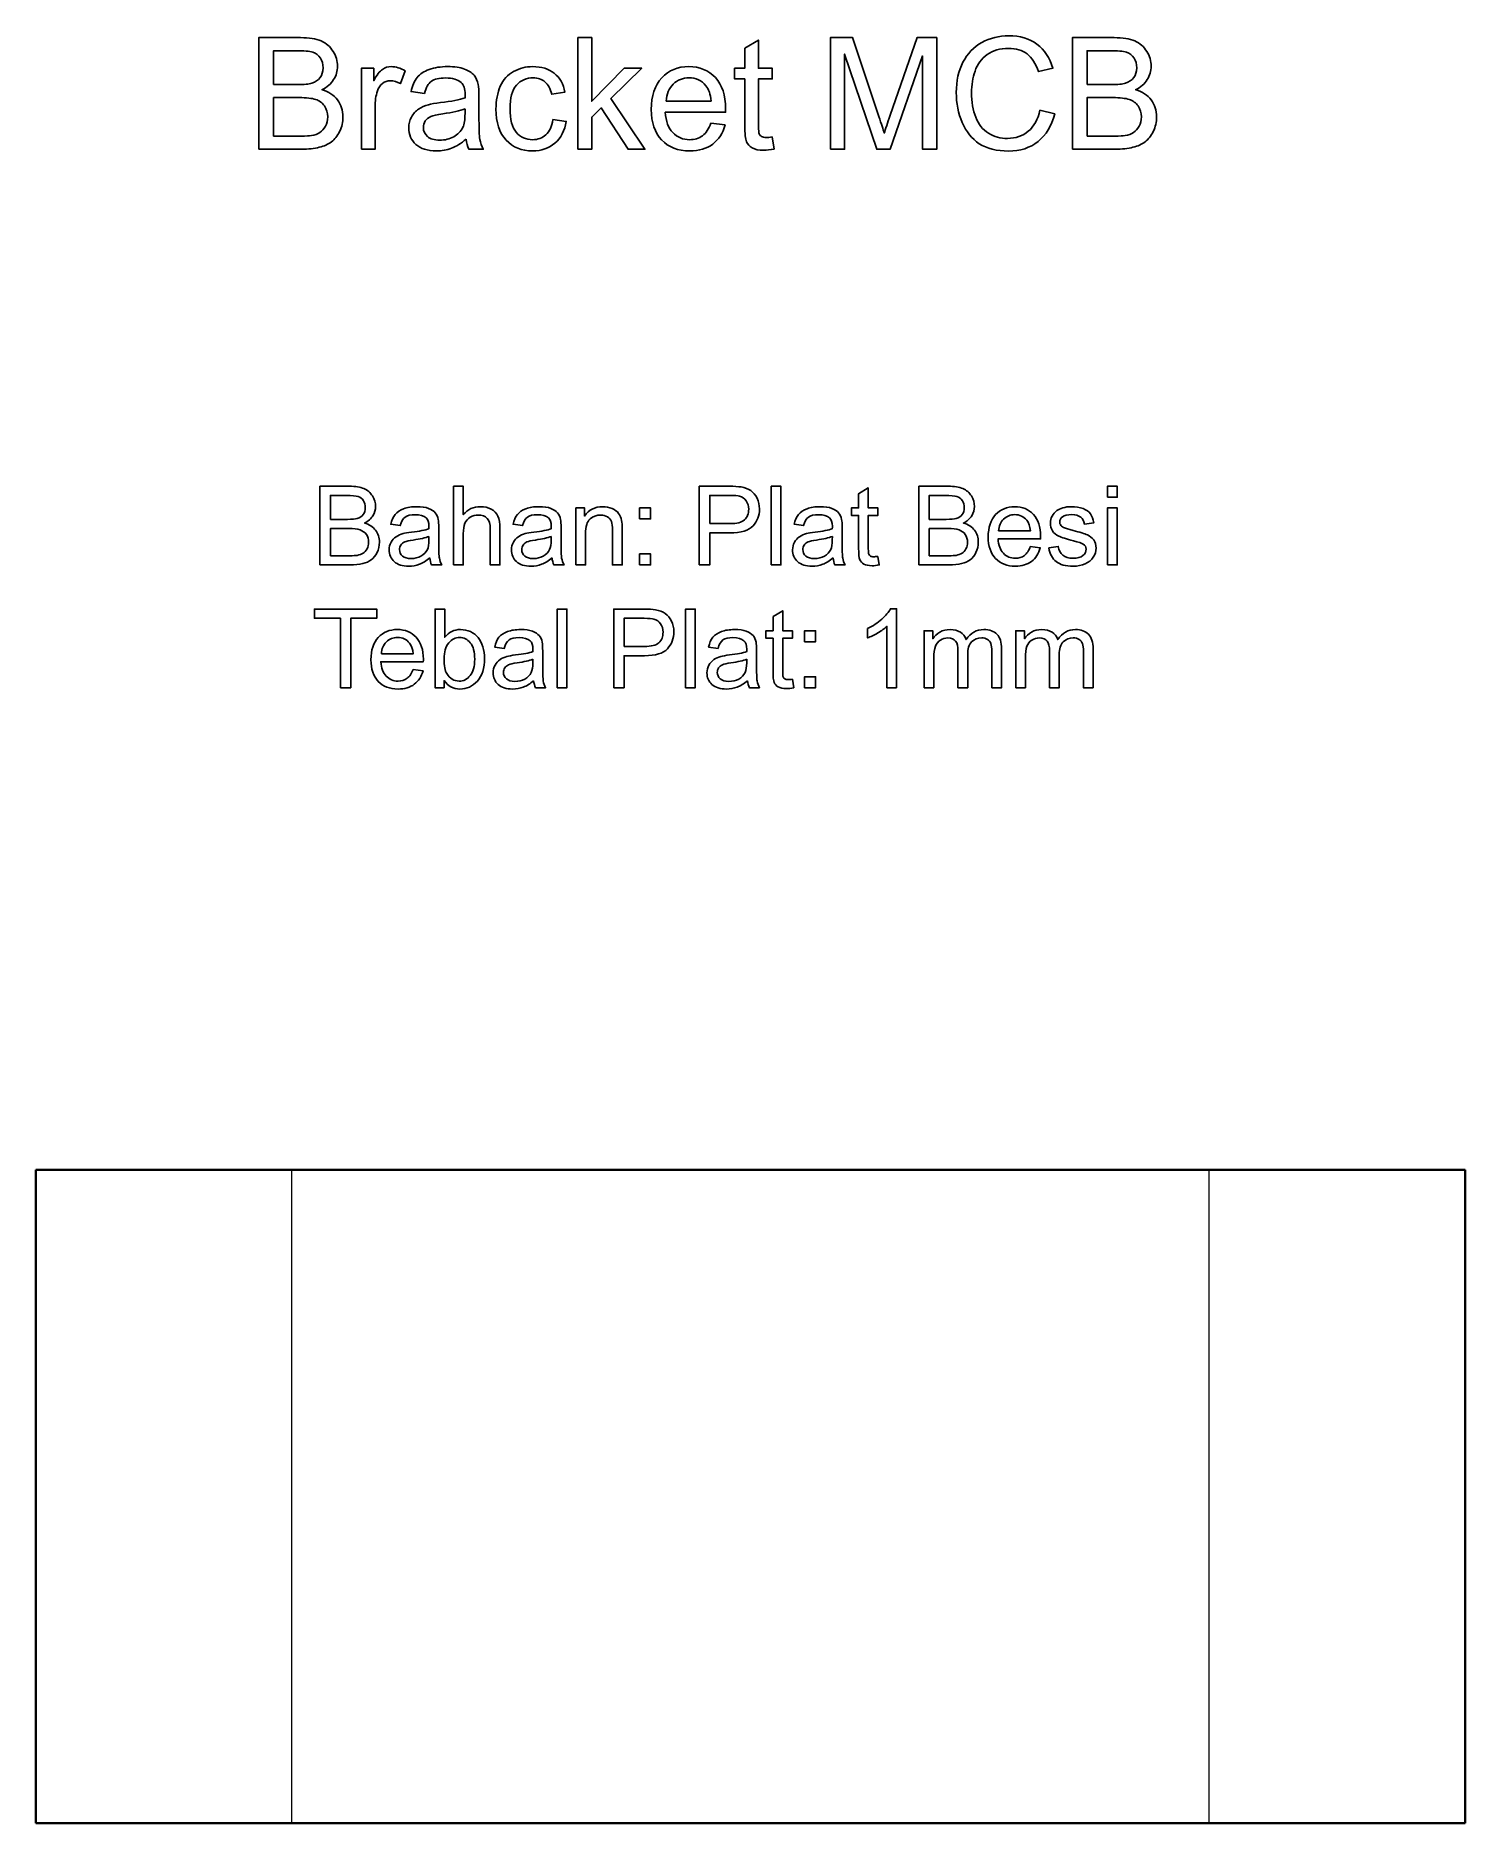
# Model space of a CAD drawing. Header units: centimetres. Extents: x -3.88 to 3.88, y -1.77 to 7.94.
import ezdxf
from ezdxf.lldxf.tags import DXFTag

# ---------------------------------------------------------------- set-up
doc = ezdxf.new("R2010")
doc.units = ezdxf.units.CM
doc.header["$MEASUREMENT"] = 0
doc.layers.add('SHEETMETAL_BEND_LINES_DOWN', color=7, linetype='Continuous')
doc.layers.add('Visible', color=7, linetype='Continuous')
tags = doc.linetypes.add('New Line1', pattern=[0.7, 0.4, -0.1, 0.1, -0.1]).pattern_tags.tags
tags[10:11] = [DXFTag(74, 4), DXFTag(75, 0), DXFTag(340, '0'), DXFTag(46, 1.0), DXFTag(50, 0.0), DXFTag(44, 0.0), DXFTag(45, 0.0)]
tags[8:9] = [DXFTag(74, 4), DXFTag(75, 0), DXFTag(340, '0'), DXFTag(46, 1.0), DXFTag(50, 0.0), DXFTag(44, 0.0), DXFTag(45, 0.0)]
tags[6:7] = [DXFTag(74, 4), DXFTag(75, 0), DXFTag(340, '0'), DXFTag(46, 1.0), DXFTag(50, 0.0), DXFTag(44, 0.0), DXFTag(45, 0.0)]
tags[4:5] = [DXFTag(74, 4), DXFTag(75, 0), DXFTag(340, '0'), DXFTag(46, 1.0), DXFTag(50, 0.0), DXFTag(44, 0.0), DXFTag(45, 0.0)]
tags = doc.linetypes.add('New Line2', pattern=[0.7, 0.4, -0.1, 0.1, -0.1]).pattern_tags.tags
tags[10:11] = [DXFTag(74, 4), DXFTag(75, 0), DXFTag(340, '0'), DXFTag(46, 1.0), DXFTag(50, 0.0), DXFTag(44, 0.0), DXFTag(45, 0.0)]
tags[8:9] = [DXFTag(74, 4), DXFTag(75, 0), DXFTag(340, '0'), DXFTag(46, 1.0), DXFTag(50, 0.0), DXFTag(44, 0.0), DXFTag(45, 0.0)]
tags[6:7] = [DXFTag(74, 4), DXFTag(75, 0), DXFTag(340, '0'), DXFTag(46, 1.0), DXFTag(50, 0.0), DXFTag(44, 0.0), DXFTag(45, 0.0)]
tags[4:5] = [DXFTag(74, 4), DXFTag(75, 0), DXFTag(340, '0'), DXFTag(46, 1.0), DXFTag(50, 0.0), DXFTag(44, 0.0), DXFTag(45, 0.0)]

msp = doc.modelspace()

# ---------------------------------------------------------------- linework, layer by layer
at = {"layer": 'SHEETMETAL_BEND_LINES_DOWN', "linetype": 'New Line2', "lineweight": 13}
msp.add_open_spline([(-2.49242, -1.775), (-2.49242, -1.775), (-2.49242, 1.775), (-2.49242, 1.775)], degree=3, dxfattribs=at)
at = {"layer": 'SHEETMETAL_BEND_LINES_DOWN', "linetype": 'New Line1', "lineweight": 13}
msp.add_open_spline([(2.49242, -1.775), (2.49242, -1.775), (2.49242, 1.775), (2.49242, 1.775)], degree=3, dxfattribs=at)
at = {"layer": 'Visible', "color": 250}
for points, knots in [([(-2.67297, 7.32079), (-2.67297, 7.32079), (-2.67297, 7.92701), (-2.67297, 7.92701), (-2.67297, 7.92701), (-2.4455, 7.92701), (-2.4455, 7.92701), (-2.39922, 7.92701), (-2.3621, 7.92094), (-2.33402, 7.90866), (-2.30608, 7.89638), (-2.28421, 7.87748), (-2.26841, 7.85193), (-2.25246, 7.82653), (-2.24456, 7.79986), (-2.24456, 7.77192), (-2.24456, 7.7461), (-2.25161, 7.72169), (-2.26558, 7.69883), (-2.27955, 7.67597), (-2.30072, 7.65748), (-2.32908, 7.64337), (-2.29239, 7.63265), (-2.26417, 7.6143), (-2.24456, 7.58834), (-2.2248, 7.56251), (-2.21492, 7.53189), (-2.21492, 7.49662), (-2.21492, 7.46811), (-2.22099, 7.44172), (-2.23299, 7.41731), (-2.24498, 7.3929), (-2.2598, 7.37413), (-2.27744, 7.36087), (-2.29508, 7.34774), (-2.31723, 7.33772), (-2.34376, 7.33095), (-2.37043, 7.32418), (-2.40303, 7.32079), (-2.44169, 7.32079), (-2.44169, 7.32079), (-2.67297, 7.32079), (-2.67297, 7.32079)], [0, 0, 0, 0, 0.0714286, 0.0714286, 0.0714286, 0.1428571, 0.1428571, 0.1428571, 0.2142857, 0.2142857, 0.2142857, 0.2857143, 0.2857143, 0.2857143, 0.3571429, 0.3571429, 0.3571429, 0.4285714, 0.4285714, 0.4285714, 0.5, 0.5, 0.5, 0.5714286, 0.5714286, 0.5714286, 0.6428571, 0.6428571, 0.6428571, 0.7142857, 0.7142857, 0.7142857, 0.7857143, 0.7857143, 0.7857143, 0.8571429, 0.8571429, 0.8571429, 0.9285714, 0.9285714, 0.9285714, 1, 1, 1, 1]), ([(-0.93772, 7.32079), (-0.93772, 7.32079), (-0.93772, 7.92701), (-0.93772, 7.92701), (-0.93772, 7.92701), (-0.86321, 7.92701), (-0.86321, 7.92701), (-0.86321, 7.92701), (-0.86321, 7.58171), (-0.86321, 7.58171), (-0.86321, 7.58171), (-0.6871, 7.76021), (-0.6871, 7.76021), (-0.6871, 7.76021), (-0.59087, 7.76021), (-0.59087, 7.76021), (-0.59087, 7.76021), (-0.75851, 7.59695), (-0.75851, 7.59695), (-0.75851, 7.59695), (-0.57393, 7.32079), (-0.57393, 7.32079), (-0.57393, 7.32079), (-0.66565, 7.32079), (-0.66565, 7.32079), (-0.66565, 7.32079), (-0.81156, 7.5453), (-0.81156, 7.5453), (-0.81156, 7.5453), (-0.86321, 7.49506), (-0.86321, 7.49506), (-0.86321, 7.49506), (-0.86321, 7.32079), (-0.86321, 7.32079), (-0.86321, 7.32079), (-0.93772, 7.32079), (-0.93772, 7.32079)], [0, 0, 0, 0, 0.0833333, 0.0833333, 0.0833333, 0.1666667, 0.1666667, 0.1666667, 0.25, 0.25, 0.25, 0.3333333, 0.3333333, 0.3333333, 0.4166667, 0.4166667, 0.4166667, 0.5, 0.5, 0.5, 0.5833333, 0.5833333, 0.5833333, 0.6666667, 0.6666667, 0.6666667, 0.75, 0.75, 0.75, 0.8333333, 0.8333333, 0.8333333, 0.9166667, 0.9166667, 0.9166667, 1, 1, 1, 1]), ([(0.11794, 7.38725), (0.11794, 7.38725), (0.1281, 7.3215), (0.1281, 7.3215), (0.10722, 7.31712), (0.08845, 7.31486), (0.07208, 7.31486), (0.04513, 7.31486), (0.02425, 7.3191), (0.00929, 7.3277), (-0.00553, 7.33631), (-0.01597, 7.34746), (-0.02204, 7.36143), (-0.02811, 7.3754), (-0.03107, 7.40475), (-0.03107, 7.44948), (-0.03107, 7.44948), (-0.03107, 7.70264), (-0.03107, 7.70264), (-0.03107, 7.70264), (-0.0861, 7.70264), (-0.0861, 7.70264), (-0.0861, 7.70264), (-0.0861, 7.76021), (-0.0861, 7.76021), (-0.0861, 7.76021), (-0.03107, 7.76021), (-0.03107, 7.76021), (-0.03107, 7.76021), (-0.03107, 7.86887), (-0.03107, 7.86887), (-0.03107, 7.86887), (0.04344, 7.9136), (0.04344, 7.9136), (0.04344, 7.9136), (0.04344, 7.76021), (0.04344, 7.76021), (0.04344, 7.76021), (0.11794, 7.76021), (0.11794, 7.76021), (0.11794, 7.76021), (0.11794, 7.70264), (0.11794, 7.70264), (0.11794, 7.70264), (0.04344, 7.70264), (0.04344, 7.70264), (0.04344, 7.70264), (0.04344, 7.44525), (0.04344, 7.44525), (0.04344, 7.42394), (0.04471, 7.41025), (0.04739, 7.40419), (0.04993, 7.39812), (0.05416, 7.39332), (0.06009, 7.38965), (0.06602, 7.38612), (0.07448, 7.38429), (0.08549, 7.38429), (0.09367, 7.38429), (0.10454, 7.38528), (0.11794, 7.38725)], [0, 0, 0, 0, 0.05, 0.05, 0.05, 0.1, 0.1, 0.1, 0.15, 0.15, 0.15, 0.2, 0.2, 0.2, 0.25, 0.25, 0.25, 0.3, 0.3, 0.3, 0.35, 0.35, 0.35, 0.4, 0.4, 0.4, 0.45, 0.45, 0.45, 0.5, 0.5, 0.5, 0.55, 0.55, 0.55, 0.6, 0.6, 0.6, 0.65, 0.65, 0.65, 0.7, 0.7, 0.7, 0.75, 0.75, 0.75, 0.8, 0.8, 0.8, 0.85, 0.85, 0.85, 0.9, 0.9, 0.9, 0.95, 0.95, 0.95, 1, 1, 1, 1]), ([(0.43431, 7.32079), (0.43431, 7.32079), (0.43431, 7.92701), (0.43431, 7.92701), (0.43431, 7.92701), (0.55454, 7.92701), (0.55454, 7.92701), (0.55454, 7.92701), (0.69791, 7.49789), (0.69791, 7.49789), (0.71117, 7.45795), (0.72077, 7.42803), (0.72683, 7.40814), (0.73375, 7.43015), (0.74461, 7.46261), (0.75929, 7.50536), (0.75929, 7.50536), (0.9052, 7.92701), (0.9052, 7.92701), (0.9052, 7.92701), (1.01259, 7.92701), (1.01259, 7.92701), (1.01259, 7.92701), (1.01259, 7.32079), (1.01259, 7.32079), (1.01259, 7.32079), (0.93554, 7.32079), (0.93554, 7.32079), (0.93554, 7.32079), (0.93554, 7.82795), (0.93554, 7.82795), (0.93554, 7.82795), (0.75858, 7.32079), (0.75858, 7.32079), (0.75858, 7.32079), (0.68634, 7.32079), (0.68634, 7.32079), (0.68634, 7.32079), (0.51136, 7.83726), (0.51136, 7.83726), (0.51136, 7.83726), (0.51136, 7.32079), (0.51136, 7.32079), (0.51136, 7.32079), (0.43431, 7.32079), (0.43431, 7.32079)], [0, 0, 0, 0, 0.0666667, 0.0666667, 0.0666667, 0.1333333, 0.1333333, 0.1333333, 0.2, 0.2, 0.2, 0.2666667, 0.2666667, 0.2666667, 0.3333333, 0.3333333, 0.3333333, 0.4, 0.4, 0.4, 0.4666667, 0.4666667, 0.4666667, 0.5333333, 0.5333333, 0.5333333, 0.6, 0.6, 0.6, 0.6666667, 0.6666667, 0.6666667, 0.7333333, 0.7333333, 0.7333333, 0.8, 0.8, 0.8, 0.8666667, 0.8666667, 0.8666667, 0.9333333, 0.9333333, 0.9333333, 1, 1, 1, 1]), ([(1.57309, 7.53345), (1.57309, 7.53345), (1.65352, 7.51313), (1.65352, 7.51313), (1.63673, 7.44723), (1.60653, 7.39713), (1.56293, 7.36256), (1.51932, 7.32799), (1.46598, 7.31063), (1.4029, 7.31063), (1.33771, 7.31063), (1.28465, 7.32389), (1.24373, 7.35056), (1.20281, 7.37709), (1.17176, 7.41562), (1.15046, 7.46599), (1.12915, 7.51651), (1.11842, 7.57056), (1.11842, 7.62841), (1.11842, 7.69149), (1.13042, 7.74652), (1.15455, 7.79351), (1.17868, 7.8405), (1.21297, 7.87621), (1.25742, 7.90062), (1.30187, 7.92503), (1.35083, 7.93717), (1.40417, 7.93717), (1.46485, 7.93717), (1.51579, 7.92178), (1.557, 7.89088), (1.59834, 7.85998), (1.62713, 7.81666), (1.64336, 7.76078), (1.64336, 7.76078), (1.56462, 7.74215), (1.56462, 7.74215), (1.55065, 7.78618), (1.53019, 7.81835), (1.50352, 7.83839), (1.47685, 7.85857), (1.44326, 7.86859), (1.40276, 7.86859), (1.35634, 7.86859), (1.31739, 7.85744), (1.28621, 7.83514), (1.25502, 7.81285), (1.23301, 7.78279), (1.22045, 7.74525), (1.20775, 7.70758), (1.2014, 7.66877), (1.2014, 7.62884), (1.2014, 7.57733), (1.20888, 7.53232), (1.22383, 7.49393), (1.23879, 7.45541), (1.26208, 7.42676), (1.29368, 7.40771), (1.32529, 7.38866), (1.35944, 7.37921), (1.39627, 7.37921), (1.44115, 7.37921), (1.47896, 7.39219), (1.51001, 7.41802), (1.54105, 7.44398), (1.56208, 7.48236), (1.57309, 7.53345)], [0, 0, 0, 0, 0.0454545, 0.0454545, 0.0454545, 0.0909091, 0.0909091, 0.0909091, 0.1363636, 0.1363636, 0.1363636, 0.1818182, 0.1818182, 0.1818182, 0.2272727, 0.2272727, 0.2272727, 0.2727273, 0.2727273, 0.2727273, 0.3181818, 0.3181818, 0.3181818, 0.3636364, 0.3636364, 0.3636364, 0.4090909, 0.4090909, 0.4090909, 0.4545455, 0.4545455, 0.4545455, 0.5, 0.5, 0.5, 0.5454545, 0.5454545, 0.5454545, 0.5909091, 0.5909091, 0.5909091, 0.6363636, 0.6363636, 0.6363636, 0.6818182, 0.6818182, 0.6818182, 0.7272727, 0.7272727, 0.7272727, 0.7727273, 0.7727273, 0.7727273, 0.8181818, 0.8181818, 0.8181818, 0.8636364, 0.8636364, 0.8636364, 0.9090909, 0.9090909, 0.9090909, 0.9545455, 0.9545455, 0.9545455, 1, 1, 1, 1]), ([(1.74934, 7.32079), (1.74934, 7.32079), (1.74934, 7.92701), (1.74934, 7.92701), (1.74934, 7.92701), (1.97681, 7.92701), (1.97681, 7.92701), (2.02309, 7.92701), (2.06021, 7.92094), (2.08829, 7.90866), (2.11623, 7.89638), (2.1381, 7.87748), (2.1539, 7.85193), (2.16985, 7.82653), (2.17775, 7.79986), (2.17775, 7.77192), (2.17775, 7.7461), (2.1707, 7.72169), (2.15673, 7.69883), (2.14276, 7.67597), (2.12159, 7.65748), (2.09323, 7.64337), (2.12992, 7.63265), (2.15814, 7.6143), (2.17775, 7.58834), (2.19751, 7.56251), (2.20739, 7.53189), (2.20739, 7.49662), (2.20739, 7.46811), (2.20132, 7.44172), (2.18932, 7.41731), (2.17733, 7.3929), (2.16251, 7.37413), (2.14487, 7.36087), (2.12723, 7.34774), (2.10508, 7.33772), (2.07855, 7.33095), (2.05188, 7.32418), (2.01928, 7.32079), (1.98062, 7.32079), (1.98062, 7.32079), (1.74934, 7.32079), (1.74934, 7.32079)], [0, 0, 0, 0, 0.0714286, 0.0714286, 0.0714286, 0.1428571, 0.1428571, 0.1428571, 0.2142857, 0.2142857, 0.2142857, 0.2857143, 0.2857143, 0.2857143, 0.3571429, 0.3571429, 0.3571429, 0.4285714, 0.4285714, 0.4285714, 0.5, 0.5, 0.5, 0.5714286, 0.5714286, 0.5714286, 0.6428571, 0.6428571, 0.6428571, 0.7142857, 0.7142857, 0.7142857, 0.7857143, 0.7857143, 0.7857143, 0.8571429, 0.8571429, 0.8571429, 0.9285714, 0.9285714, 0.9285714, 1, 1, 1, 1]), ([(-2.59254, 7.67216), (-2.59254, 7.67216), (-2.46145, 7.67216), (-2.46145, 7.67216), (-2.42589, 7.67216), (-2.40035, 7.67456), (-2.38496, 7.67921), (-2.3645, 7.68528), (-2.34912, 7.69544), (-2.33882, 7.70955), (-2.32852, 7.72366), (-2.3233, 7.7413), (-2.3233, 7.76261), (-2.3233, 7.78279), (-2.3281, 7.80057), (-2.33783, 7.81581), (-2.34743, 7.83119), (-2.36126, 7.84177), (-2.37918, 7.84742), (-2.3971, 7.85306), (-2.42786, 7.85589), (-2.47132, 7.85589), (-2.47132, 7.85589), (-2.59254, 7.85589), (-2.59254, 7.85589), (-2.59254, 7.85589), (-2.59254, 7.67216), (-2.59254, 7.67216)], [0, 0, 0, 0, 0.1111111, 0.1111111, 0.1111111, 0.2222222, 0.2222222, 0.2222222, 0.3333333, 0.3333333, 0.3333333, 0.4444444, 0.4444444, 0.4444444, 0.5555556, 0.5555556, 0.5555556, 0.6666667, 0.6666667, 0.6666667, 0.7777778, 0.7777778, 0.7777778, 0.8888889, 0.8888889, 0.8888889, 1, 1, 1, 1]), ([(1.82977, 7.67216), (1.82977, 7.67216), (1.96086, 7.67216), (1.96086, 7.67216), (1.99642, 7.67216), (2.02196, 7.67456), (2.03735, 7.67921), (2.05781, 7.68528), (2.07319, 7.69544), (2.08349, 7.70955), (2.09379, 7.72366), (2.09901, 7.7413), (2.09901, 7.76261), (2.09901, 7.78279), (2.09421, 7.80057), (2.08448, 7.81581), (2.07488, 7.83119), (2.06105, 7.84177), (2.04313, 7.84742), (2.02521, 7.85306), (1.99445, 7.85589), (1.95099, 7.85589), (1.95099, 7.85589), (1.82977, 7.85589), (1.82977, 7.85589), (1.82977, 7.85589), (1.82977, 7.67216), (1.82977, 7.67216)], [0, 0, 0, 0, 0.1111111, 0.1111111, 0.1111111, 0.2222222, 0.2222222, 0.2222222, 0.3333333, 0.3333333, 0.3333333, 0.4444444, 0.4444444, 0.4444444, 0.5555556, 0.5555556, 0.5555556, 0.6666667, 0.6666667, 0.6666667, 0.7777778, 0.7777778, 0.7777778, 0.8888889, 0.8888889, 0.8888889, 1, 1, 1, 1]), ([(-2.11502, 7.32079), (-2.11502, 7.32079), (-2.11502, 7.76021), (-2.11502, 7.76021), (-2.11502, 7.76021), (-2.04813, 7.76021), (-2.04813, 7.76021), (-2.04813, 7.76021), (-2.04813, 7.6929), (-2.04813, 7.6929), (-2.03106, 7.72409), (-2.01525, 7.74469), (-2.00072, 7.75457), (-1.98618, 7.76459), (-1.97024, 7.76953), (-1.95288, 7.76953), (-1.92776, 7.76953), (-1.90222, 7.76162), (-1.87626, 7.74596), (-1.87626, 7.74596), (-1.90278, 7.67724), (-1.90278, 7.67724), (-1.92085, 7.6874), (-1.93891, 7.69248), (-1.95697, 7.69248), (-1.9732, 7.69248), (-1.98773, 7.68754), (-2.00057, 7.6778), (-2.01342, 7.66807), (-2.02259, 7.65452), (-2.02809, 7.63716), (-2.03642, 7.61077), (-2.04051, 7.58185), (-2.04051, 7.55038), (-2.04051, 7.55038), (-2.04051, 7.32079), (-2.04051, 7.32079), (-2.04051, 7.32079), (-2.11502, 7.32079), (-2.11502, 7.32079)], [0, 0, 0, 0, 0.0769231, 0.0769231, 0.0769231, 0.1538462, 0.1538462, 0.1538462, 0.2307692, 0.2307692, 0.2307692, 0.3076923, 0.3076923, 0.3076923, 0.3846154, 0.3846154, 0.3846154, 0.4615385, 0.4615385, 0.4615385, 0.5384615, 0.5384615, 0.5384615, 0.6153846, 0.6153846, 0.6153846, 0.6923077, 0.6923077, 0.6923077, 0.7692308, 0.7692308, 0.7692308, 0.8461538, 0.8461538, 0.8461538, 0.9230769, 0.9230769, 0.9230769, 1, 1, 1, 1]), ([(-1.54521, 7.37582), (-1.57287, 7.35226), (-1.59954, 7.33575), (-1.62508, 7.32601), (-1.65062, 7.31627), (-1.67799, 7.31148), (-1.70735, 7.31148), (-1.75561, 7.31148), (-1.79272, 7.32319), (-1.81868, 7.34675), (-1.84465, 7.37018), (-1.85763, 7.40024), (-1.85763, 7.43678), (-1.85763, 7.45823), (-1.85269, 7.47785), (-1.84295, 7.49563), (-1.83308, 7.51341), (-1.82024, 7.52752), (-1.80443, 7.53824), (-1.78849, 7.54897), (-1.77071, 7.55715), (-1.75081, 7.56266), (-1.73613, 7.56647), (-1.71398, 7.57013), (-1.68449, 7.5738), (-1.62437, 7.58086), (-1.57992, 7.58947), (-1.55156, 7.59934), (-1.55128, 7.6095), (-1.55114, 7.616), (-1.55114, 7.61868), (-1.55114, 7.64887), (-1.55819, 7.67018), (-1.5723, 7.6826), (-1.59135, 7.69939), (-1.61972, 7.70772), (-1.65725, 7.70772), (-1.69239, 7.70772), (-1.71835, 7.70151), (-1.735, 7.68923), (-1.7518, 7.67696), (-1.76407, 7.65522), (-1.77212, 7.6239), (-1.77212, 7.6239), (-1.84493, 7.63406), (-1.84493, 7.63406), (-1.8383, 7.66524), (-1.82743, 7.6905), (-1.81219, 7.70969), (-1.79695, 7.72888), (-1.77494, 7.74356), (-1.74615, 7.754), (-1.71751, 7.7643), (-1.68406, 7.76953), (-1.64624, 7.76953), (-1.60871, 7.76953), (-1.57809, 7.76515), (-1.55452, 7.75626), (-1.5311, 7.74737), (-1.51374, 7.73636), (-1.50273, 7.72296), (-1.49173, 7.70955), (-1.48397, 7.69262), (-1.47945, 7.67216), (-1.47705, 7.65946), (-1.47578, 7.6366), (-1.47578, 7.60372), (-1.47578, 7.60372), (-1.47578, 7.50494), (-1.47578, 7.50494), (-1.47578, 7.43594), (-1.47423, 7.39233), (-1.47113, 7.37385), (-1.46816, 7.35536), (-1.46195, 7.33772), (-1.45292, 7.32079), (-1.45292, 7.32079), (-1.53082, 7.32079), (-1.53082, 7.32079), (-1.53829, 7.33645), (-1.54309, 7.3548), (-1.54521, 7.37582)], [0, 0, 0, 0, 0.037037, 0.037037, 0.037037, 0.0740741, 0.0740741, 0.0740741, 0.1111111, 0.1111111, 0.1111111, 0.1481481, 0.1481481, 0.1481481, 0.1851852, 0.1851852, 0.1851852, 0.2222222, 0.2222222, 0.2222222, 0.2592593, 0.2592593, 0.2592593, 0.2962963, 0.2962963, 0.2962963, 0.3333333, 0.3333333, 0.3333333, 0.3703704, 0.3703704, 0.3703704, 0.4074074, 0.4074074, 0.4074074, 0.4444444, 0.4444444, 0.4444444, 0.4814815, 0.4814815, 0.4814815, 0.5185185, 0.5185185, 0.5185185, 0.5555556, 0.5555556, 0.5555556, 0.5925926, 0.5925926, 0.5925926, 0.6296296, 0.6296296, 0.6296296, 0.6666667, 0.6666667, 0.6666667, 0.7037037, 0.7037037, 0.7037037, 0.7407407, 0.7407407, 0.7407407, 0.7777778, 0.7777778, 0.7777778, 0.8148148, 0.8148148, 0.8148148, 0.8518519, 0.8518519, 0.8518519, 0.8888889, 0.8888889, 0.8888889, 0.9259259, 0.9259259, 0.9259259, 0.962963, 0.962963, 0.962963, 1, 1, 1, 1]), ([(-1.07432, 7.48166), (-1.07432, 7.48166), (-1.00151, 7.4715), (-1.00151, 7.4715), (-1.00955, 7.4214), (-1.02987, 7.38231), (-1.06275, 7.35395), (-1.09563, 7.32559), (-1.13613, 7.31148), (-1.18396, 7.31148), (-1.24393, 7.31148), (-1.2922, 7.33109), (-1.3286, 7.37032), (-1.36515, 7.40955), (-1.38335, 7.46571), (-1.38335, 7.53881), (-1.38335, 7.58622), (-1.37545, 7.62757), (-1.35979, 7.66313), (-1.34412, 7.69855), (-1.32028, 7.72522), (-1.2881, 7.74285), (-1.25607, 7.76064), (-1.22122, 7.76953), (-1.1834, 7.76953), (-1.13584, 7.76953), (-1.09676, 7.75753), (-1.06656, 7.7334), (-1.03622, 7.70927), (-1.01675, 7.67498), (-1.00828, 7.63067), (-1.00828, 7.63067), (-1.08025, 7.61966), (-1.08025, 7.61966), (-1.08716, 7.64916), (-1.0993, 7.67131), (-1.11693, 7.68627), (-1.13443, 7.70109), (-1.1556, 7.70856), (-1.18043, 7.70856), (-1.21797, 7.70856), (-1.24845, 7.69516), (-1.27202, 7.66835), (-1.29544, 7.6414), (-1.30715, 7.59906), (-1.30715, 7.54092), (-1.30715, 7.48194), (-1.29586, 7.43918), (-1.27329, 7.41251), (-1.25057, 7.38584), (-1.22107, 7.37244), (-1.18481, 7.37244), (-1.15546, 7.37244), (-1.13105, 7.38133), (-1.11157, 7.39925), (-1.09196, 7.41703), (-1.07954, 7.44454), (-1.07432, 7.48166)], [0, 0, 0, 0, 0.0526316, 0.0526316, 0.0526316, 0.1052632, 0.1052632, 0.1052632, 0.1578947, 0.1578947, 0.1578947, 0.2105263, 0.2105263, 0.2105263, 0.2631579, 0.2631579, 0.2631579, 0.3157895, 0.3157895, 0.3157895, 0.3684211, 0.3684211, 0.3684211, 0.4210526, 0.4210526, 0.4210526, 0.4736842, 0.4736842, 0.4736842, 0.5263158, 0.5263158, 0.5263158, 0.5789474, 0.5789474, 0.5789474, 0.6315789, 0.6315789, 0.6315789, 0.6842105, 0.6842105, 0.6842105, 0.7368421, 0.7368421, 0.7368421, 0.7894737, 0.7894737, 0.7894737, 0.8421053, 0.8421053, 0.8421053, 0.8947368, 0.8947368, 0.8947368, 0.9473684, 0.9473684, 0.9473684, 1, 1, 1, 1]), ([(-0.21494, 7.46303), (-0.21494, 7.46303), (-0.13789, 7.45287), (-0.13789, 7.45287), (-0.14989, 7.40814), (-0.17232, 7.37328), (-0.20506, 7.34859), (-0.2378, 7.32389), (-0.27957, 7.31148), (-0.33051, 7.31148), (-0.39457, 7.31148), (-0.44537, 7.33123), (-0.48291, 7.37074), (-0.52045, 7.41011), (-0.53921, 7.46557), (-0.53921, 7.53683), (-0.53921, 7.61049), (-0.5203, 7.66778), (-0.48235, 7.70842), (-0.44439, 7.74921), (-0.39514, 7.76953), (-0.3346, 7.76953), (-0.27604, 7.76953), (-0.2282, 7.74963), (-0.19109, 7.70969), (-0.15398, 7.66976), (-0.13535, 7.6136), (-0.13535, 7.54121), (-0.13535, 7.53683), (-0.13549, 7.5302), (-0.13577, 7.52145), (-0.13577, 7.52145), (-0.46301, 7.52145), (-0.46301, 7.52145), (-0.46019, 7.47333), (-0.44664, 7.43636), (-0.42209, 7.41082), (-0.39768, 7.38528), (-0.36706, 7.37244), (-0.33051, 7.37244), (-0.30327, 7.37244), (-0.27999, 7.37963), (-0.2608, 7.39403), (-0.24147, 7.40842), (-0.22623, 7.43142), (-0.21494, 7.46303)], [0, 0, 0, 0, 0.0666667, 0.0666667, 0.0666667, 0.1333333, 0.1333333, 0.1333333, 0.2, 0.2, 0.2, 0.2666667, 0.2666667, 0.2666667, 0.3333333, 0.3333333, 0.3333333, 0.4, 0.4, 0.4, 0.4666667, 0.4666667, 0.4666667, 0.5333333, 0.5333333, 0.5333333, 0.6, 0.6, 0.6, 0.6666667, 0.6666667, 0.6666667, 0.7333333, 0.7333333, 0.7333333, 0.8, 0.8, 0.8, 0.8666667, 0.8666667, 0.8666667, 0.9333333, 0.9333333, 0.9333333, 1, 1, 1, 1]), ([(-0.45878, 7.58241), (-0.45878, 7.58241), (-0.21409, 7.58241), (-0.21409, 7.58241), (-0.21734, 7.61938), (-0.22679, 7.64704), (-0.24217, 7.66553), (-0.26574, 7.69417), (-0.2965, 7.70856), (-0.33418, 7.70856), (-0.36833, 7.70856), (-0.39697, 7.69713), (-0.42026, 7.67427), (-0.4434, 7.65141), (-0.45624, 7.62079), (-0.45878, 7.58241)], [0, 0, 0, 0, 0.2, 0.2, 0.2, 0.4, 0.4, 0.4, 0.6, 0.6, 0.6, 0.8, 0.8, 0.8, 1, 1, 1, 1]), ([(-2.59254, 7.39191), (-2.59254, 7.39191), (-2.44155, 7.39191), (-2.44155, 7.39191), (-2.41559, 7.39191), (-2.39738, 7.3929), (-2.3868, 7.39487), (-2.36845, 7.39812), (-2.35293, 7.40362), (-2.34051, 7.41138), (-2.3281, 7.41914), (-2.31794, 7.43043), (-2.30989, 7.44525), (-2.30185, 7.46007), (-2.2979, 7.47714), (-2.2979, 7.49647), (-2.2979, 7.51919), (-2.30368, 7.53881), (-2.3154, 7.5556), (-2.32697, 7.57239), (-2.34305, 7.5841), (-2.36366, 7.59088), (-2.38412, 7.59765), (-2.41375, 7.60104), (-2.45227, 7.60104), (-2.45227, 7.60104), (-2.59254, 7.60104), (-2.59254, 7.60104), (-2.59254, 7.60104), (-2.59254, 7.39191), (-2.59254, 7.39191)], [0, 0, 0, 0, 0.1, 0.1, 0.1, 0.2, 0.2, 0.2, 0.3, 0.3, 0.3, 0.4, 0.4, 0.4, 0.5, 0.5, 0.5, 0.6, 0.6, 0.6, 0.7, 0.7, 0.7, 0.8, 0.8, 0.8, 0.9, 0.9, 0.9, 1, 1, 1, 1]), ([(1.82977, 7.39191), (1.82977, 7.39191), (1.98076, 7.39191), (1.98076, 7.39191), (2.00672, 7.39191), (2.02493, 7.3929), (2.03551, 7.39487), (2.05386, 7.39812), (2.06938, 7.40362), (2.0818, 7.41138), (2.09421, 7.41914), (2.10437, 7.43043), (2.11242, 7.44525), (2.12046, 7.46007), (2.12441, 7.47714), (2.12441, 7.49647), (2.12441, 7.51919), (2.11863, 7.53881), (2.10691, 7.5556), (2.09534, 7.57239), (2.07926, 7.5841), (2.05865, 7.59088), (2.03819, 7.59765), (2.00856, 7.60104), (1.97004, 7.60104), (1.97004, 7.60104), (1.82977, 7.60104), (1.82977, 7.60104), (1.82977, 7.60104), (1.82977, 7.39191), (1.82977, 7.39191)], [0, 0, 0, 0, 0.1, 0.1, 0.1, 0.2, 0.2, 0.2, 0.3, 0.3, 0.3, 0.4, 0.4, 0.4, 0.5, 0.5, 0.5, 0.6, 0.6, 0.6, 0.7, 0.7, 0.7, 0.8, 0.8, 0.8, 0.9, 0.9, 0.9, 1, 1, 1, 1]), ([(-1.55114, 7.54092), (-1.57823, 7.52992), (-1.61887, 7.5206), (-1.67306, 7.51298), (-1.70382, 7.50861), (-1.72555, 7.50367), (-1.73825, 7.49817), (-1.75095, 7.49266), (-1.76069, 7.48462), (-1.7676, 7.47418), (-1.77452, 7.4636), (-1.77804, 7.45188), (-1.77804, 7.4389), (-1.77804, 7.41929), (-1.77056, 7.40278), (-1.75547, 7.38965), (-1.74037, 7.37653), (-1.71835, 7.3699), (-1.68942, 7.3699), (-1.66078, 7.3699), (-1.63524, 7.37611), (-1.6128, 7.38866), (-1.59051, 7.40108), (-1.574, 7.41816), (-1.56355, 7.43975), (-1.55551, 7.45654), (-1.55156, 7.48123), (-1.55156, 7.51383), (-1.55156, 7.51383), (-1.55114, 7.54092), (-1.55114, 7.54092)], [0, 0, 0, 0, 0.1, 0.1, 0.1, 0.2, 0.2, 0.2, 0.3, 0.3, 0.3, 0.4, 0.4, 0.4, 0.5, 0.5, 0.5, 0.6, 0.6, 0.6, 0.7, 0.7, 0.7, 0.8, 0.8, 0.8, 0.9, 0.9, 0.9, 1, 1, 1, 1]), ([(-2.34022, 5.06168), (-2.34022, 5.06168), (-2.34022, 5.48947), (-2.34022, 5.48947), (-2.34022, 5.48947), (-2.1797, 5.48947), (-2.1797, 5.48947), (-2.14704, 5.48947), (-2.12085, 5.48519), (-2.10104, 5.47652), (-2.08132, 5.46786), (-2.06589, 5.45452), (-2.05473, 5.43649), (-2.04348, 5.41857), (-2.0379, 5.39975), (-2.0379, 5.38003), (-2.0379, 5.36181), (-2.04288, 5.34458), (-2.05274, 5.32845), (-2.0626, 5.31232), (-2.07754, 5.29927), (-2.09755, 5.28932), (-2.07166, 5.28175), (-2.05175, 5.2688), (-2.0379, 5.25048), (-2.02396, 5.23226), (-2.01699, 5.21065), (-2.01699, 5.18575), (-2.01699, 5.16564), (-2.02128, 5.14702), (-2.02974, 5.12979), (-2.0382, 5.11256), (-2.04866, 5.09932), (-2.06111, 5.08996), (-2.07355, 5.0807), (-2.08919, 5.07363), (-2.10791, 5.06885), (-2.12673, 5.06407), (-2.14973, 5.06168), (-2.17702, 5.06168), (-2.17702, 5.06168), (-2.34022, 5.06168), (-2.34022, 5.06168)], [0, 0, 0, 0, 0.0714286, 0.0714286, 0.0714286, 0.1428571, 0.1428571, 0.1428571, 0.2142857, 0.2142857, 0.2142857, 0.2857143, 0.2857143, 0.2857143, 0.3571429, 0.3571429, 0.3571429, 0.4285714, 0.4285714, 0.4285714, 0.5, 0.5, 0.5, 0.5714286, 0.5714286, 0.5714286, 0.6428571, 0.6428571, 0.6428571, 0.7142857, 0.7142857, 0.7142857, 0.7857143, 0.7857143, 0.7857143, 0.8571429, 0.8571429, 0.8571429, 0.9285714, 0.9285714, 0.9285714, 1, 1, 1, 1]), ([(-2.28347, 5.30963), (-2.28347, 5.30963), (-2.19096, 5.30963), (-2.19096, 5.30963), (-2.16586, 5.30963), (-2.14784, 5.31132), (-2.13699, 5.31461), (-2.12255, 5.31889), (-2.11169, 5.32606), (-2.10442, 5.33602), (-2.09715, 5.34598), (-2.09347, 5.35842), (-2.09347, 5.37346), (-2.09347, 5.3877), (-2.09686, 5.40025), (-2.10373, 5.411), (-2.1105, 5.42185), (-2.12026, 5.42932), (-2.1329, 5.43331), (-2.14555, 5.43729), (-2.16726, 5.43928), (-2.19793, 5.43928), (-2.19793, 5.43928), (-2.28347, 5.43928), (-2.28347, 5.43928), (-2.28347, 5.43928), (-2.28347, 5.30963), (-2.28347, 5.30963)], [0, 0, 0, 0, 0.1111111, 0.1111111, 0.1111111, 0.2222222, 0.2222222, 0.2222222, 0.3333333, 0.3333333, 0.3333333, 0.4444444, 0.4444444, 0.4444444, 0.5555556, 0.5555556, 0.5555556, 0.6666667, 0.6666667, 0.6666667, 0.7777778, 0.7777778, 0.7777778, 0.8888889, 0.8888889, 0.8888889, 1, 1, 1, 1]), ([(-1.61361, 5.06168), (-1.61361, 5.06168), (-1.61361, 5.48947), (-1.61361, 5.48947), (-1.61361, 5.48947), (-1.56103, 5.48947), (-1.56103, 5.48947), (-1.56103, 5.48947), (-1.56103, 5.33552), (-1.56103, 5.33552), (-1.53663, 5.3641), (-1.50586, 5.37834), (-1.46862, 5.37834), (-1.44582, 5.37834), (-1.426, 5.37386), (-1.40907, 5.3648), (-1.39224, 5.35573), (-1.3802, 5.34329), (-1.37293, 5.32735), (-1.36566, 5.31142), (-1.36207, 5.28822), (-1.36207, 5.25795), (-1.36207, 5.25795), (-1.36207, 5.06168), (-1.36207, 5.06168), (-1.36207, 5.06168), (-1.41465, 5.06168), (-1.41465, 5.06168), (-1.41465, 5.06168), (-1.41465, 5.25775), (-1.41465, 5.25775), (-1.41465, 5.28394), (-1.42033, 5.30306), (-1.43158, 5.31501), (-1.44293, 5.32696), (-1.45886, 5.33293), (-1.47957, 5.33293), (-1.49501, 5.33293), (-1.50955, 5.32895), (-1.52319, 5.32088), (-1.53683, 5.31282), (-1.54649, 5.30186), (-1.55237, 5.28802), (-1.55814, 5.27428), (-1.56103, 5.25526), (-1.56103, 5.23096), (-1.56103, 5.23096), (-1.56103, 5.06168), (-1.56103, 5.06168), (-1.56103, 5.06168), (-1.61361, 5.06168), (-1.61361, 5.06168)], [0, 0, 0, 0, 0.0588235, 0.0588235, 0.0588235, 0.1176471, 0.1176471, 0.1176471, 0.1764706, 0.1764706, 0.1764706, 0.2352941, 0.2352941, 0.2352941, 0.2941176, 0.2941176, 0.2941176, 0.3529412, 0.3529412, 0.3529412, 0.4117647, 0.4117647, 0.4117647, 0.4705882, 0.4705882, 0.4705882, 0.5294118, 0.5294118, 0.5294118, 0.5882353, 0.5882353, 0.5882353, 0.6470588, 0.6470588, 0.6470588, 0.7058824, 0.7058824, 0.7058824, 0.7647059, 0.7647059, 0.7647059, 0.8235294, 0.8235294, 0.8235294, 0.8823529, 0.8823529, 0.8823529, 0.9411765, 0.9411765, 0.9411765, 1, 1, 1, 1]), ([(-0.27816, 5.06168), (-0.27816, 5.06168), (-0.27816, 5.48947), (-0.27816, 5.48947), (-0.27816, 5.48947), (-0.11665, 5.48947), (-0.11665, 5.48947), (-0.08827, 5.48947), (-0.06656, 5.48807), (-0.05152, 5.48539), (-0.03051, 5.4819), (-0.01289, 5.47523), (0.00135, 5.46547), (0.01559, 5.45561), (0.02704, 5.44187), (0.03571, 5.42424), (0.04437, 5.40662), (0.04865, 5.3872), (0.04865, 5.36599), (0.04865, 5.32974), (0.0371, 5.29898), (0.0139, 5.27388), (-0.0092, 5.24869), (-0.05113, 5.23614), (-0.11167, 5.23614), (-0.11167, 5.23614), (-0.22141, 5.23614), (-0.22141, 5.23614), (-0.22141, 5.23614), (-0.22141, 5.06168), (-0.22141, 5.06168), (-0.22141, 5.06168), (-0.27816, 5.06168), (-0.27816, 5.06168)], [0, 0, 0, 0, 0.0909091, 0.0909091, 0.0909091, 0.1818182, 0.1818182, 0.1818182, 0.2727273, 0.2727273, 0.2727273, 0.3636364, 0.3636364, 0.3636364, 0.4545455, 0.4545455, 0.4545455, 0.5454545, 0.5454545, 0.5454545, 0.6363636, 0.6363636, 0.6363636, 0.7272727, 0.7272727, 0.7272727, 0.8181818, 0.8181818, 0.8181818, 0.9090909, 0.9090909, 0.9090909, 1, 1, 1, 1]), ([(-0.22141, 5.28633), (-0.22141, 5.28633), (-0.11087, 5.28633), (-0.11087, 5.28633), (-0.07423, 5.28633), (-0.04834, 5.2931), (-0.0329, 5.30674), (-0.01757, 5.32038), (-0.0099, 5.3395), (-0.0099, 5.3643), (-0.0099, 5.38212), (-0.01438, 5.39746), (-0.02344, 5.4102), (-0.03251, 5.42295), (-0.04445, 5.43141), (-0.05919, 5.4355), (-0.06875, 5.43799), (-0.08638, 5.43928), (-0.11197, 5.43928), (-0.11197, 5.43928), (-0.22141, 5.43928), (-0.22141, 5.43928), (-0.22141, 5.43928), (-0.22141, 5.28633), (-0.22141, 5.28633)], [0, 0, 0, 0, 0.125, 0.125, 0.125, 0.25, 0.25, 0.25, 0.375, 0.375, 0.375, 0.5, 0.5, 0.5, 0.625, 0.625, 0.625, 0.75, 0.75, 0.75, 0.875, 0.875, 0.875, 1, 1, 1, 1]), ([(0.11258, 5.06168), (0.11258, 5.06168), (0.11258, 5.48947), (0.11258, 5.48947), (0.11258, 5.48947), (0.16516, 5.48947), (0.16516, 5.48947), (0.16516, 5.48947), (0.16516, 5.06168), (0.16516, 5.06168), (0.16516, 5.06168), (0.11258, 5.06168), (0.11258, 5.06168)], [0, 0, 0, 0, 0.25, 0.25, 0.25, 0.5, 0.5, 0.5, 0.75, 0.75, 0.75, 1, 1, 1, 1]), ([(0.69292, 5.10858), (0.69292, 5.10858), (0.70009, 5.06218), (0.70009, 5.06218), (0.68535, 5.05909), (0.67211, 5.0575), (0.66056, 5.0575), (0.64154, 5.0575), (0.6268, 5.06049), (0.61624, 5.06656), (0.60579, 5.07263), (0.59842, 5.0805), (0.59414, 5.09036), (0.58986, 5.10022), (0.58777, 5.12093), (0.58777, 5.1525), (0.58777, 5.1525), (0.58777, 5.33114), (0.58777, 5.33114), (0.58777, 5.33114), (0.54893, 5.33114), (0.54893, 5.33114), (0.54893, 5.33114), (0.54893, 5.37177), (0.54893, 5.37177), (0.54893, 5.37177), (0.58777, 5.37177), (0.58777, 5.37177), (0.58777, 5.37177), (0.58777, 5.44844), (0.58777, 5.44844), (0.58777, 5.44844), (0.64034, 5.48001), (0.64034, 5.48001), (0.64034, 5.48001), (0.64034, 5.37177), (0.64034, 5.37177), (0.64034, 5.37177), (0.69292, 5.37177), (0.69292, 5.37177), (0.69292, 5.37177), (0.69292, 5.33114), (0.69292, 5.33114), (0.69292, 5.33114), (0.64034, 5.33114), (0.64034, 5.33114), (0.64034, 5.33114), (0.64034, 5.14951), (0.64034, 5.14951), (0.64034, 5.13447), (0.64124, 5.12481), (0.64313, 5.12053), (0.64492, 5.11625), (0.64791, 5.11286), (0.65209, 5.11027), (0.65627, 5.10778), (0.66225, 5.10649), (0.67002, 5.10649), (0.67579, 5.10649), (0.68346, 5.10719), (0.69292, 5.10858)], [0, 0, 0, 0, 0.05, 0.05, 0.05, 0.1, 0.1, 0.1, 0.15, 0.15, 0.15, 0.2, 0.2, 0.2, 0.25, 0.25, 0.25, 0.3, 0.3, 0.3, 0.35, 0.35, 0.35, 0.4, 0.4, 0.4, 0.45, 0.45, 0.45, 0.5, 0.5, 0.5, 0.55, 0.55, 0.55, 0.6, 0.6, 0.6, 0.65, 0.65, 0.65, 0.7, 0.7, 0.7, 0.75, 0.75, 0.75, 0.8, 0.8, 0.8, 0.85, 0.85, 0.85, 0.9, 0.9, 0.9, 0.95, 0.95, 0.95, 1, 1, 1, 1]), ([(0.91499, 5.06168), (0.91499, 5.06168), (0.91499, 5.48947), (0.91499, 5.48947), (0.91499, 5.48947), (1.07551, 5.48947), (1.07551, 5.48947), (1.10817, 5.48947), (1.13436, 5.48519), (1.15417, 5.47652), (1.17389, 5.46786), (1.18932, 5.45452), (1.20048, 5.43649), (1.21173, 5.41857), (1.21731, 5.39975), (1.21731, 5.38003), (1.21731, 5.36181), (1.21233, 5.34458), (1.20247, 5.32845), (1.19261, 5.31232), (1.17767, 5.29927), (1.15766, 5.28932), (1.18355, 5.28175), (1.20346, 5.2688), (1.21731, 5.25048), (1.23125, 5.23226), (1.23822, 5.21065), (1.23822, 5.18575), (1.23822, 5.16564), (1.23393, 5.14702), (1.22547, 5.12979), (1.21701, 5.11256), (1.20655, 5.09932), (1.1941, 5.08996), (1.18166, 5.0807), (1.16602, 5.07363), (1.1473, 5.06885), (1.12848, 5.06407), (1.10548, 5.06168), (1.07819, 5.06168), (1.07819, 5.06168), (0.91499, 5.06168), (0.91499, 5.06168)], [0, 0, 0, 0, 0.0714286, 0.0714286, 0.0714286, 0.1428571, 0.1428571, 0.1428571, 0.2142857, 0.2142857, 0.2142857, 0.2857143, 0.2857143, 0.2857143, 0.3571429, 0.3571429, 0.3571429, 0.4285714, 0.4285714, 0.4285714, 0.5, 0.5, 0.5, 0.5714286, 0.5714286, 0.5714286, 0.6428571, 0.6428571, 0.6428571, 0.7142857, 0.7142857, 0.7142857, 0.7857143, 0.7857143, 0.7857143, 0.8571429, 0.8571429, 0.8571429, 0.9285714, 0.9285714, 0.9285714, 1, 1, 1, 1]), ([(0.97174, 5.30963), (0.97174, 5.30963), (1.06425, 5.30963), (1.06425, 5.30963), (1.08935, 5.30963), (1.10737, 5.31132), (1.11822, 5.31461), (1.13266, 5.31889), (1.14352, 5.32606), (1.15079, 5.33602), (1.15806, 5.34598), (1.16174, 5.35842), (1.16174, 5.37346), (1.16174, 5.3877), (1.15835, 5.40025), (1.15148, 5.411), (1.14471, 5.42185), (1.13495, 5.42932), (1.12231, 5.43331), (1.10966, 5.43729), (1.08795, 5.43928), (1.05728, 5.43928), (1.05728, 5.43928), (0.97174, 5.43928), (0.97174, 5.43928), (0.97174, 5.43928), (0.97174, 5.30963), (0.97174, 5.30963)], [0, 0, 0, 0, 0.1111111, 0.1111111, 0.1111111, 0.2222222, 0.2222222, 0.2222222, 0.3333333, 0.3333333, 0.3333333, 0.4444444, 0.4444444, 0.4444444, 0.5555556, 0.5555556, 0.5555556, 0.6666667, 0.6666667, 0.6666667, 0.7777778, 0.7777778, 0.7777778, 0.8888889, 0.8888889, 0.8888889, 1, 1, 1, 1]), ([(1.94033, 5.42972), (1.94033, 5.42972), (1.94033, 5.48947), (1.94033, 5.48947), (1.94033, 5.48947), (1.99291, 5.48947), (1.99291, 5.48947), (1.99291, 5.48947), (1.99291, 5.42972), (1.99291, 5.42972), (1.99291, 5.42972), (1.94033, 5.42972), (1.94033, 5.42972)], [0, 0, 0, 0, 0.25, 0.25, 0.25, 0.5, 0.5, 0.5, 0.75, 0.75, 0.75, 1, 1, 1, 1]), ([(-1.74335, 5.10052), (-1.76287, 5.08389), (-1.78169, 5.07224), (-1.79972, 5.06536), (-1.81774, 5.05849), (-1.83706, 5.05511), (-1.85777, 5.05511), (-1.89183, 5.05511), (-1.91802, 5.06337), (-1.93634, 5.08), (-1.95466, 5.09653), (-1.96382, 5.11774), (-1.96382, 5.14353), (-1.96382, 5.15867), (-1.96034, 5.17251), (-1.95346, 5.18506), (-1.94649, 5.1976), (-1.93743, 5.20756), (-1.92628, 5.21513), (-1.91503, 5.2227), (-1.90248, 5.22847), (-1.88844, 5.23236), (-1.87808, 5.23505), (-1.86245, 5.23763), (-1.84164, 5.24022), (-1.79922, 5.2452), (-1.76785, 5.25128), (-1.74784, 5.25825), (-1.74764, 5.26542), (-1.74754, 5.27), (-1.74754, 5.27189), (-1.74754, 5.2932), (-1.75252, 5.30824), (-1.76247, 5.317), (-1.77592, 5.32885), (-1.79593, 5.33472), (-1.82242, 5.33472), (-1.84721, 5.33472), (-1.86554, 5.33034), (-1.87729, 5.32168), (-1.88914, 5.31302), (-1.8978, 5.29768), (-1.90348, 5.27557), (-1.90348, 5.27557), (-1.95486, 5.28274), (-1.95486, 5.28274), (-1.95018, 5.30475), (-1.94251, 5.32258), (-1.93176, 5.33612), (-1.921, 5.34966), (-1.90547, 5.36002), (-1.88515, 5.36739), (-1.86494, 5.37465), (-1.84134, 5.37834), (-1.81465, 5.37834), (-1.78816, 5.37834), (-1.76656, 5.37525), (-1.74993, 5.36898), (-1.7334, 5.36271), (-1.72115, 5.35494), (-1.71338, 5.34548), (-1.70561, 5.33602), (-1.70014, 5.32407), (-1.69695, 5.30963), (-1.69526, 5.30067), (-1.69436, 5.28454), (-1.69436, 5.26133), (-1.69436, 5.26133), (-1.69436, 5.19163), (-1.69436, 5.19163), (-1.69436, 5.14294), (-1.69327, 5.11217), (-1.69108, 5.09912), (-1.68898, 5.08608), (-1.6846, 5.07363), (-1.67823, 5.06168), (-1.67823, 5.06168), (-1.7332, 5.06168), (-1.7332, 5.06168), (-1.73848, 5.07273), (-1.74186, 5.08568), (-1.74335, 5.10052)], [0, 0, 0, 0, 0.037037, 0.037037, 0.037037, 0.0740741, 0.0740741, 0.0740741, 0.1111111, 0.1111111, 0.1111111, 0.1481481, 0.1481481, 0.1481481, 0.1851852, 0.1851852, 0.1851852, 0.2222222, 0.2222222, 0.2222222, 0.2592593, 0.2592593, 0.2592593, 0.2962963, 0.2962963, 0.2962963, 0.3333333, 0.3333333, 0.3333333, 0.3703704, 0.3703704, 0.3703704, 0.4074074, 0.4074074, 0.4074074, 0.4444444, 0.4444444, 0.4444444, 0.4814815, 0.4814815, 0.4814815, 0.5185185, 0.5185185, 0.5185185, 0.5555556, 0.5555556, 0.5555556, 0.5925926, 0.5925926, 0.5925926, 0.6296296, 0.6296296, 0.6296296, 0.6666667, 0.6666667, 0.6666667, 0.7037037, 0.7037037, 0.7037037, 0.7407407, 0.7407407, 0.7407407, 0.7777778, 0.7777778, 0.7777778, 0.8148148, 0.8148148, 0.8148148, 0.8518519, 0.8518519, 0.8518519, 0.8888889, 0.8888889, 0.8888889, 0.9259259, 0.9259259, 0.9259259, 0.962963, 0.962963, 0.962963, 1, 1, 1, 1]), ([(-1.07877, 5.10052), (-1.09829, 5.08389), (-1.11711, 5.07224), (-1.13514, 5.06536), (-1.15316, 5.05849), (-1.17248, 5.05511), (-1.19319, 5.05511), (-1.22725, 5.05511), (-1.25344, 5.06337), (-1.27176, 5.08), (-1.29008, 5.09653), (-1.29924, 5.11774), (-1.29924, 5.14353), (-1.29924, 5.15867), (-1.29576, 5.17251), (-1.28888, 5.18506), (-1.28191, 5.1976), (-1.27285, 5.20756), (-1.2617, 5.21513), (-1.25045, 5.2227), (-1.2379, 5.22847), (-1.22386, 5.23236), (-1.2135, 5.23505), (-1.19787, 5.23763), (-1.17706, 5.24022), (-1.13464, 5.2452), (-1.10327, 5.25128), (-1.08326, 5.25825), (-1.08306, 5.26542), (-1.08296, 5.27), (-1.08296, 5.27189), (-1.08296, 5.2932), (-1.08794, 5.30824), (-1.09789, 5.317), (-1.11134, 5.32885), (-1.13135, 5.33472), (-1.15784, 5.33472), (-1.18263, 5.33472), (-1.20096, 5.33034), (-1.21271, 5.32168), (-1.22456, 5.31302), (-1.23322, 5.29768), (-1.2389, 5.27557), (-1.2389, 5.27557), (-1.29028, 5.28274), (-1.29028, 5.28274), (-1.2856, 5.30475), (-1.27793, 5.32258), (-1.26718, 5.33612), (-1.25642, 5.34966), (-1.24089, 5.36002), (-1.22057, 5.36739), (-1.20036, 5.37465), (-1.17676, 5.37834), (-1.15007, 5.37834), (-1.12358, 5.37834), (-1.10198, 5.37525), (-1.08535, 5.36898), (-1.06882, 5.36271), (-1.05657, 5.35494), (-1.0488, 5.34548), (-1.04103, 5.33602), (-1.03556, 5.32407), (-1.03237, 5.30963), (-1.03068, 5.30067), (-1.02978, 5.28454), (-1.02978, 5.26133), (-1.02978, 5.26133), (-1.02978, 5.19163), (-1.02978, 5.19163), (-1.02978, 5.14294), (-1.02869, 5.11217), (-1.0265, 5.09912), (-1.0244, 5.08608), (-1.02002, 5.07363), (-1.01365, 5.06168), (-1.01365, 5.06168), (-1.06862, 5.06168), (-1.06862, 5.06168), (-1.0739, 5.07273), (-1.07728, 5.08568), (-1.07877, 5.10052)], [0, 0, 0, 0, 0.037037, 0.037037, 0.037037, 0.0740741, 0.0740741, 0.0740741, 0.1111111, 0.1111111, 0.1111111, 0.1481481, 0.1481481, 0.1481481, 0.1851852, 0.1851852, 0.1851852, 0.2222222, 0.2222222, 0.2222222, 0.2592593, 0.2592593, 0.2592593, 0.2962963, 0.2962963, 0.2962963, 0.3333333, 0.3333333, 0.3333333, 0.3703704, 0.3703704, 0.3703704, 0.4074074, 0.4074074, 0.4074074, 0.4444444, 0.4444444, 0.4444444, 0.4814815, 0.4814815, 0.4814815, 0.5185185, 0.5185185, 0.5185185, 0.5555556, 0.5555556, 0.5555556, 0.5925926, 0.5925926, 0.5925926, 0.6296296, 0.6296296, 0.6296296, 0.6666667, 0.6666667, 0.6666667, 0.7037037, 0.7037037, 0.7037037, 0.7407407, 0.7407407, 0.7407407, 0.7777778, 0.7777778, 0.7777778, 0.8148148, 0.8148148, 0.8148148, 0.8518519, 0.8518519, 0.8518519, 0.8888889, 0.8888889, 0.8888889, 0.9259259, 0.9259259, 0.9259259, 0.962963, 0.962963, 0.962963, 1, 1, 1, 1]), ([(-0.94903, 5.06168), (-0.94903, 5.06168), (-0.94903, 5.37177), (-0.94903, 5.37177), (-0.94903, 5.37177), (-0.90183, 5.37177), (-0.90183, 5.37177), (-0.90183, 5.37177), (-0.90183, 5.32775), (-0.90183, 5.32775), (-0.87912, 5.36151), (-0.84626, 5.37834), (-0.80334, 5.37834), (-0.78462, 5.37834), (-0.7675, 5.37495), (-0.75186, 5.36828), (-0.73623, 5.36161), (-0.72448, 5.35275), (-0.71671, 5.34189), (-0.70894, 5.33104), (-0.70347, 5.31809), (-0.70038, 5.30316), (-0.69849, 5.2934), (-0.69749, 5.27637), (-0.69749, 5.25207), (-0.69749, 5.25207), (-0.69749, 5.06168), (-0.69749, 5.06168), (-0.69749, 5.06168), (-0.75007, 5.06168), (-0.75007, 5.06168), (-0.75007, 5.06168), (-0.75007, 5.25008), (-0.75007, 5.25008), (-0.75007, 5.27149), (-0.75206, 5.28752), (-0.75614, 5.29808), (-0.76023, 5.30863), (-0.7675, 5.3171), (-0.77785, 5.32347), (-0.78821, 5.32974), (-0.80046, 5.33293), (-0.8144, 5.33293), (-0.8367, 5.33293), (-0.85592, 5.32586), (-0.87215, 5.31162), (-0.88838, 5.29748), (-0.89645, 5.2705), (-0.89645, 5.23086), (-0.89645, 5.23086), (-0.89645, 5.06168), (-0.89645, 5.06168), (-0.89645, 5.06168), (-0.94903, 5.06168), (-0.94903, 5.06168)], [0, 0, 0, 0, 0.0555556, 0.0555556, 0.0555556, 0.1111111, 0.1111111, 0.1111111, 0.1666667, 0.1666667, 0.1666667, 0.2222222, 0.2222222, 0.2222222, 0.2777778, 0.2777778, 0.2777778, 0.3333333, 0.3333333, 0.3333333, 0.3888889, 0.3888889, 0.3888889, 0.4444444, 0.4444444, 0.4444444, 0.5, 0.5, 0.5, 0.5555556, 0.5555556, 0.5555556, 0.6111111, 0.6111111, 0.6111111, 0.6666667, 0.6666667, 0.6666667, 0.7222222, 0.7222222, 0.7222222, 0.7777778, 0.7777778, 0.7777778, 0.8333333, 0.8333333, 0.8333333, 0.8888889, 0.8888889, 0.8888889, 0.9444444, 0.9444444, 0.9444444, 1, 1, 1, 1]), ([(-0.6024, 5.31202), (-0.6024, 5.31202), (-0.6024, 5.37177), (-0.6024, 5.37177), (-0.6024, 5.37177), (-0.54265, 5.37177), (-0.54265, 5.37177), (-0.54265, 5.37177), (-0.54265, 5.31202), (-0.54265, 5.31202), (-0.54265, 5.31202), (-0.6024, 5.31202), (-0.6024, 5.31202)], [0, 0, 0, 0, 0.25, 0.25, 0.25, 0.5, 0.5, 0.5, 0.75, 0.75, 0.75, 1, 1, 1, 1]), ([(0.44906, 5.10052), (0.42954, 5.08389), (0.41072, 5.07224), (0.39269, 5.06536), (0.37467, 5.05849), (0.35535, 5.05511), (0.33464, 5.05511), (0.30058, 5.05511), (0.27439, 5.06337), (0.25607, 5.08), (0.23775, 5.09653), (0.22859, 5.11774), (0.22859, 5.14353), (0.22859, 5.15867), (0.23207, 5.17251), (0.23895, 5.18506), (0.24592, 5.1976), (0.25498, 5.20756), (0.26613, 5.21513), (0.27738, 5.2227), (0.28993, 5.22847), (0.30397, 5.23236), (0.31433, 5.23505), (0.32996, 5.23763), (0.35077, 5.24022), (0.39319, 5.2452), (0.42456, 5.25128), (0.44457, 5.25825), (0.44477, 5.26542), (0.44487, 5.27), (0.44487, 5.27189), (0.44487, 5.2932), (0.43989, 5.30824), (0.42994, 5.317), (0.41649, 5.32885), (0.39648, 5.33472), (0.36999, 5.33472), (0.3452, 5.33472), (0.32687, 5.33034), (0.31512, 5.32168), (0.30327, 5.31302), (0.29461, 5.29768), (0.28893, 5.27557), (0.28893, 5.27557), (0.23755, 5.28274), (0.23755, 5.28274), (0.24223, 5.30475), (0.2499, 5.32258), (0.26065, 5.33612), (0.27141, 5.34966), (0.28694, 5.36002), (0.30726, 5.36739), (0.32747, 5.37465), (0.35107, 5.37834), (0.37776, 5.37834), (0.40425, 5.37834), (0.42585, 5.37525), (0.44248, 5.36898), (0.45901, 5.36271), (0.47126, 5.35494), (0.47903, 5.34548), (0.4868, 5.33602), (0.49227, 5.32407), (0.49546, 5.30963), (0.49715, 5.30067), (0.49805, 5.28454), (0.49805, 5.26133), (0.49805, 5.26133), (0.49805, 5.19163), (0.49805, 5.19163), (0.49805, 5.14294), (0.49914, 5.11217), (0.50133, 5.09912), (0.50343, 5.08608), (0.50781, 5.07363), (0.51418, 5.06168), (0.51418, 5.06168), (0.45921, 5.06168), (0.45921, 5.06168), (0.45393, 5.07273), (0.45055, 5.08568), (0.44906, 5.10052)], [0, 0, 0, 0, 0.037037, 0.037037, 0.037037, 0.0740741, 0.0740741, 0.0740741, 0.1111111, 0.1111111, 0.1111111, 0.1481481, 0.1481481, 0.1481481, 0.1851852, 0.1851852, 0.1851852, 0.2222222, 0.2222222, 0.2222222, 0.2592593, 0.2592593, 0.2592593, 0.2962963, 0.2962963, 0.2962963, 0.3333333, 0.3333333, 0.3333333, 0.3703704, 0.3703704, 0.3703704, 0.4074074, 0.4074074, 0.4074074, 0.4444444, 0.4444444, 0.4444444, 0.4814815, 0.4814815, 0.4814815, 0.5185185, 0.5185185, 0.5185185, 0.5555556, 0.5555556, 0.5555556, 0.5925926, 0.5925926, 0.5925926, 0.6296296, 0.6296296, 0.6296296, 0.6666667, 0.6666667, 0.6666667, 0.7037037, 0.7037037, 0.7037037, 0.7407407, 0.7407407, 0.7407407, 0.7777778, 0.7777778, 0.7777778, 0.8148148, 0.8148148, 0.8148148, 0.8518519, 0.8518519, 0.8518519, 0.8888889, 0.8888889, 0.8888889, 0.9259259, 0.9259259, 0.9259259, 0.962963, 0.962963, 0.962963, 1, 1, 1, 1]), ([(1.52082, 5.16205), (1.52082, 5.16205), (1.57519, 5.15489), (1.57519, 5.15489), (1.56672, 5.12332), (1.55089, 5.09872), (1.52779, 5.0813), (1.50469, 5.06387), (1.47521, 5.05511), (1.43926, 5.05511), (1.39405, 5.05511), (1.35821, 5.06905), (1.33172, 5.09693), (1.30523, 5.12471), (1.29199, 5.16385), (1.29199, 5.21413), (1.29199, 5.26611), (1.30533, 5.30654), (1.33212, 5.33522), (1.3589, 5.364), (1.39366, 5.37834), (1.43637, 5.37834), (1.4777, 5.37834), (1.51146, 5.3643), (1.53765, 5.33612), (1.56384, 5.30794), (1.57698, 5.26831), (1.57698, 5.21722), (1.57698, 5.21413), (1.57688, 5.20945), (1.57668, 5.20328), (1.57668, 5.20328), (1.34576, 5.20328), (1.34576, 5.20328), (1.34775, 5.16932), (1.35731, 5.14323), (1.37464, 5.12521), (1.39186, 5.10719), (1.41347, 5.09813), (1.43926, 5.09813), (1.45848, 5.09813), (1.47491, 5.1032), (1.48845, 5.11336), (1.5021, 5.12352), (1.51285, 5.13975), (1.52082, 5.16205)], [0, 0, 0, 0, 0.0666667, 0.0666667, 0.0666667, 0.1333333, 0.1333333, 0.1333333, 0.2, 0.2, 0.2, 0.2666667, 0.2666667, 0.2666667, 0.3333333, 0.3333333, 0.3333333, 0.4, 0.4, 0.4, 0.4666667, 0.4666667, 0.4666667, 0.5333333, 0.5333333, 0.5333333, 0.6, 0.6, 0.6, 0.6666667, 0.6666667, 0.6666667, 0.7333333, 0.7333333, 0.7333333, 0.8, 0.8, 0.8, 0.8666667, 0.8666667, 0.8666667, 0.9333333, 0.9333333, 0.9333333, 1, 1, 1, 1]), ([(1.62069, 5.15429), (1.62069, 5.15429), (1.67267, 5.16265), (1.67267, 5.16265), (1.67556, 5.14184), (1.68372, 5.12591), (1.69707, 5.11476), (1.71041, 5.1037), (1.72913, 5.09813), (1.75303, 5.09813), (1.77723, 5.09813), (1.79515, 5.10301), (1.8069, 5.11286), (1.81855, 5.12262), (1.82443, 5.13417), (1.82443, 5.14742), (1.82443, 5.15927), (1.81915, 5.16863), (1.8087, 5.1754), (1.80133, 5.18008), (1.7834, 5.18595), (1.75492, 5.19322), (1.71649, 5.20288), (1.6899, 5.21125), (1.67496, 5.21832), (1.66012, 5.22549), (1.64887, 5.23525), (1.6412, 5.24779), (1.63354, 5.26024), (1.62965, 5.27408), (1.62965, 5.28922), (1.62965, 5.30306), (1.63284, 5.3158), (1.63911, 5.32755), (1.64549, 5.3393), (1.65405, 5.34906), (1.6649, 5.35683), (1.67307, 5.3628), (1.68422, 5.36788), (1.69826, 5.37207), (1.7124, 5.37625), (1.72744, 5.37834), (1.74357, 5.37834), (1.76787, 5.37834), (1.78918, 5.37485), (1.8075, 5.36778), (1.82592, 5.36081), (1.83947, 5.35125), (1.84823, 5.3393), (1.85689, 5.32726), (1.86297, 5.31122), (1.86625, 5.29111), (1.86625, 5.29111), (1.81487, 5.28394), (1.81487, 5.28394), (1.81258, 5.30007), (1.80581, 5.31272), (1.79465, 5.32178), (1.7835, 5.33084), (1.76777, 5.33532), (1.74736, 5.33532), (1.72336, 5.33532), (1.70613, 5.33134), (1.69587, 5.32337), (1.68562, 5.31541), (1.68044, 5.30605), (1.68044, 5.29539), (1.68044, 5.28862), (1.68253, 5.28245), (1.68681, 5.27697), (1.69109, 5.27139), (1.69777, 5.26671), (1.70693, 5.26303), (1.7122, 5.26104), (1.72754, 5.25655), (1.75323, 5.24958), (1.79027, 5.23973), (1.81616, 5.23156), (1.8309, 5.22529), (1.84564, 5.21901), (1.85719, 5.20975), (1.86555, 5.1978), (1.87402, 5.18575), (1.8782, 5.17082), (1.8782, 5.15289), (1.8782, 5.13547), (1.87312, 5.11904), (1.86287, 5.1036), (1.85261, 5.08817), (1.83787, 5.07622), (1.81865, 5.06775), (1.79934, 5.05929), (1.77753, 5.05511), (1.75323, 5.05511), (1.713, 5.05511), (1.68223, 5.06347), (1.66112, 5.0801), (1.64001, 5.09683), (1.62657, 5.12153), (1.62069, 5.15429)], [0, 0, 0, 0, 0.030303, 0.030303, 0.030303, 0.0606061, 0.0606061, 0.0606061, 0.0909091, 0.0909091, 0.0909091, 0.1212121, 0.1212121, 0.1212121, 0.1515152, 0.1515152, 0.1515152, 0.1818182, 0.1818182, 0.1818182, 0.2121212, 0.2121212, 0.2121212, 0.2424242, 0.2424242, 0.2424242, 0.2727273, 0.2727273, 0.2727273, 0.3030303, 0.3030303, 0.3030303, 0.3333333, 0.3333333, 0.3333333, 0.3636364, 0.3636364, 0.3636364, 0.3939394, 0.3939394, 0.3939394, 0.4242424, 0.4242424, 0.4242424, 0.4545455, 0.4545455, 0.4545455, 0.4848485, 0.4848485, 0.4848485, 0.5151515, 0.5151515, 0.5151515, 0.5454545, 0.5454545, 0.5454545, 0.5757576, 0.5757576, 0.5757576, 0.6060606, 0.6060606, 0.6060606, 0.6363636, 0.6363636, 0.6363636, 0.6666667, 0.6666667, 0.6666667, 0.6969697, 0.6969697, 0.6969697, 0.7272727, 0.7272727, 0.7272727, 0.7575758, 0.7575758, 0.7575758, 0.7878788, 0.7878788, 0.7878788, 0.8181818, 0.8181818, 0.8181818, 0.8484848, 0.8484848, 0.8484848, 0.8787879, 0.8787879, 0.8787879, 0.9090909, 0.9090909, 0.9090909, 0.9393939, 0.9393939, 0.9393939, 0.969697, 0.969697, 0.969697, 1, 1, 1, 1]), ([(1.94033, 5.06168), (1.94033, 5.06168), (1.94033, 5.37177), (1.94033, 5.37177), (1.94033, 5.37177), (1.99291, 5.37177), (1.99291, 5.37177), (1.99291, 5.37177), (1.99291, 5.06168), (1.99291, 5.06168), (1.99291, 5.06168), (1.94033, 5.06168), (1.94033, 5.06168)], [0, 0, 0, 0, 0.25, 0.25, 0.25, 0.5, 0.5, 0.5, 0.75, 0.75, 0.75, 1, 1, 1, 1]), ([(-2.28347, 5.11187), (-2.28347, 5.11187), (-2.17692, 5.11187), (-2.17692, 5.11187), (-2.15859, 5.11187), (-2.14575, 5.11256), (-2.13828, 5.11396), (-2.12533, 5.11625), (-2.11438, 5.12013), (-2.10562, 5.12561), (-2.09686, 5.13109), (-2.08969, 5.13905), (-2.08401, 5.14951), (-2.07833, 5.15996), (-2.07555, 5.17201), (-2.07555, 5.18566), (-2.07555, 5.20169), (-2.07963, 5.21553), (-2.08789, 5.22738), (-2.09606, 5.23923), (-2.10741, 5.24749), (-2.12195, 5.25227), (-2.13639, 5.25705), (-2.1573, 5.25944), (-2.18448, 5.25944), (-2.18448, 5.25944), (-2.28347, 5.25944), (-2.28347, 5.25944), (-2.28347, 5.25944), (-2.28347, 5.11187), (-2.28347, 5.11187)], [0, 0, 0, 0, 0.1, 0.1, 0.1, 0.2, 0.2, 0.2, 0.3, 0.3, 0.3, 0.4, 0.4, 0.4, 0.5, 0.5, 0.5, 0.6, 0.6, 0.6, 0.7, 0.7, 0.7, 0.8, 0.8, 0.8, 0.9, 0.9, 0.9, 1, 1, 1, 1]), ([(0.97174, 5.11187), (0.97174, 5.11187), (1.07829, 5.11187), (1.07829, 5.11187), (1.09662, 5.11187), (1.10946, 5.11256), (1.11693, 5.11396), (1.12988, 5.11625), (1.14083, 5.12013), (1.14959, 5.12561), (1.15835, 5.13109), (1.16552, 5.13905), (1.1712, 5.14951), (1.17688, 5.15996), (1.17966, 5.17201), (1.17966, 5.18566), (1.17966, 5.20169), (1.17558, 5.21553), (1.16732, 5.22738), (1.15915, 5.23923), (1.1478, 5.24749), (1.13326, 5.25227), (1.11882, 5.25705), (1.09791, 5.25944), (1.07073, 5.25944), (1.07073, 5.25944), (0.97174, 5.25944), (0.97174, 5.25944), (0.97174, 5.25944), (0.97174, 5.11187), (0.97174, 5.11187)], [0, 0, 0, 0, 0.1, 0.1, 0.1, 0.2, 0.2, 0.2, 0.3, 0.3, 0.3, 0.4, 0.4, 0.4, 0.5, 0.5, 0.5, 0.6, 0.6, 0.6, 0.7, 0.7, 0.7, 0.8, 0.8, 0.8, 0.9, 0.9, 0.9, 1, 1, 1, 1]), ([(1.34875, 5.2463), (1.34875, 5.2463), (1.52141, 5.2463), (1.52141, 5.2463), (1.51912, 5.27239), (1.51245, 5.29191), (1.5016, 5.30495), (1.48497, 5.32516), (1.46326, 5.33532), (1.43667, 5.33532), (1.41258, 5.33532), (1.39236, 5.32726), (1.37593, 5.31112), (1.3596, 5.29499), (1.35054, 5.27338), (1.34875, 5.2463)], [0, 0, 0, 0, 0.2, 0.2, 0.2, 0.4, 0.4, 0.4, 0.6, 0.6, 0.6, 0.8, 0.8, 0.8, 1, 1, 1, 1]), ([(-1.74754, 5.21702), (-1.76666, 5.20926), (-1.79533, 5.20268), (-1.83357, 5.19731), (-1.85528, 5.19422), (-1.87062, 5.19073), (-1.87958, 5.18685), (-1.88854, 5.18297), (-1.89541, 5.17729), (-1.90029, 5.16992), (-1.90517, 5.16245), (-1.90766, 5.15419), (-1.90766, 5.14503), (-1.90766, 5.13119), (-1.90238, 5.11954), (-1.89173, 5.11027), (-1.88107, 5.10101), (-1.86554, 5.09633), (-1.84512, 5.09633), (-1.82491, 5.09633), (-1.80689, 5.10071), (-1.79105, 5.10958), (-1.77532, 5.11834), (-1.76367, 5.13039), (-1.7563, 5.14562), (-1.75062, 5.15747), (-1.74784, 5.1749), (-1.74784, 5.1979), (-1.74784, 5.1979), (-1.74754, 5.21702), (-1.74754, 5.21702)], [0, 0, 0, 0, 0.1, 0.1, 0.1, 0.2, 0.2, 0.2, 0.3, 0.3, 0.3, 0.4, 0.4, 0.4, 0.5, 0.5, 0.5, 0.6, 0.6, 0.6, 0.7, 0.7, 0.7, 0.8, 0.8, 0.8, 0.9, 0.9, 0.9, 1, 1, 1, 1]), ([(-1.08296, 5.21702), (-1.10208, 5.20926), (-1.13075, 5.20268), (-1.16899, 5.19731), (-1.1907, 5.19422), (-1.20604, 5.19073), (-1.215, 5.18685), (-1.22396, 5.18297), (-1.23083, 5.17729), (-1.23571, 5.16992), (-1.24059, 5.16245), (-1.24308, 5.15419), (-1.24308, 5.14503), (-1.24308, 5.13119), (-1.2378, 5.11954), (-1.22715, 5.11027), (-1.21649, 5.10101), (-1.20096, 5.09633), (-1.18054, 5.09633), (-1.16033, 5.09633), (-1.14231, 5.10071), (-1.12647, 5.10958), (-1.11074, 5.11834), (-1.09909, 5.13039), (-1.09172, 5.14562), (-1.08604, 5.15747), (-1.08326, 5.1749), (-1.08326, 5.1979), (-1.08326, 5.1979), (-1.08296, 5.21702), (-1.08296, 5.21702)], [0, 0, 0, 0, 0.1, 0.1, 0.1, 0.2, 0.2, 0.2, 0.3, 0.3, 0.3, 0.4, 0.4, 0.4, 0.5, 0.5, 0.5, 0.6, 0.6, 0.6, 0.7, 0.7, 0.7, 0.8, 0.8, 0.8, 0.9, 0.9, 0.9, 1, 1, 1, 1]), ([(0.44487, 5.21702), (0.42575, 5.20926), (0.39708, 5.20268), (0.35884, 5.19731), (0.33713, 5.19422), (0.32179, 5.19073), (0.31283, 5.18685), (0.30387, 5.18297), (0.297, 5.17729), (0.29212, 5.16992), (0.28724, 5.16245), (0.28475, 5.15419), (0.28475, 5.14503), (0.28475, 5.13119), (0.29003, 5.11954), (0.30068, 5.11027), (0.31134, 5.10101), (0.32687, 5.09633), (0.34729, 5.09633), (0.3675, 5.09633), (0.38552, 5.10071), (0.40136, 5.10958), (0.41709, 5.11834), (0.42874, 5.13039), (0.43611, 5.14562), (0.44179, 5.15747), (0.44457, 5.1749), (0.44457, 5.1979), (0.44457, 5.1979), (0.44487, 5.21702), (0.44487, 5.21702)], [0, 0, 0, 0, 0.1, 0.1, 0.1, 0.2, 0.2, 0.2, 0.3, 0.3, 0.3, 0.4, 0.4, 0.4, 0.5, 0.5, 0.5, 0.6, 0.6, 0.6, 0.7, 0.7, 0.7, 0.8, 0.8, 0.8, 0.9, 0.9, 0.9, 1, 1, 1, 1]), ([(-0.6024, 5.06168), (-0.6024, 5.06168), (-0.6024, 5.12143), (-0.6024, 5.12143), (-0.6024, 5.12143), (-0.54265, 5.12143), (-0.54265, 5.12143), (-0.54265, 5.12143), (-0.54265, 5.06168), (-0.54265, 5.06168), (-0.54265, 5.06168), (-0.6024, 5.06168), (-0.6024, 5.06168)], [0, 0, 0, 0, 0.25, 0.25, 0.25, 0.5, 0.5, 0.5, 0.75, 0.75, 0.75, 1, 1, 1, 1]), ([(-2.2291, 4.39421), (-2.2291, 4.39421), (-2.2291, 4.77181), (-2.2291, 4.77181), (-2.2291, 4.77181), (-2.3701, 4.77181), (-2.3701, 4.77181), (-2.3701, 4.77181), (-2.3701, 4.822), (-2.3701, 4.822), (-2.3701, 4.822), (-2.03133, 4.822), (-2.03133, 4.822), (-2.03133, 4.822), (-2.03133, 4.77181), (-2.03133, 4.77181), (-2.03133, 4.77181), (-2.17234, 4.77181), (-2.17234, 4.77181), (-2.17234, 4.77181), (-2.17234, 4.39421), (-2.17234, 4.39421), (-2.17234, 4.39421), (-2.2291, 4.39421), (-2.2291, 4.39421)], [0, 0, 0, 0, 0.125, 0.125, 0.125, 0.25, 0.25, 0.25, 0.375, 0.375, 0.375, 0.5, 0.5, 0.5, 0.625, 0.625, 0.625, 0.75, 0.75, 0.75, 0.875, 0.875, 0.875, 1, 1, 1, 1]), ([(-1.66499, 4.39421), (-1.66499, 4.39421), (-1.71398, 4.39421), (-1.71398, 4.39421), (-1.71398, 4.39421), (-1.71398, 4.822), (-1.71398, 4.822), (-1.71398, 4.822), (-1.66141, 4.822), (-1.66141, 4.822), (-1.66141, 4.822), (-1.66141, 4.66934), (-1.66141, 4.66934), (-1.6392, 4.69703), (-1.61092, 4.71087), (-1.57647, 4.71087), (-1.55745, 4.71087), (-1.53932, 4.70709), (-1.5223, 4.69942), (-1.50527, 4.69175), (-1.49133, 4.6809), (-1.48027, 4.66705), (-1.46932, 4.65311), (-1.46066, 4.63638), (-1.45448, 4.61677), (-1.44821, 4.59725), (-1.44512, 4.57624), (-1.44512, 4.55393), (-1.44512, 4.50096), (-1.45827, 4.45993), (-1.48446, 4.43105), (-1.51075, 4.40208), (-1.54221, 4.38764), (-1.57896, 4.38764), (-1.6155, 4.38764), (-1.64418, 4.40287), (-1.66499, 4.43324), (-1.66499, 4.43324), (-1.66499, 4.39421), (-1.66499, 4.39421)], [0, 0, 0, 0, 0.0769231, 0.0769231, 0.0769231, 0.1538462, 0.1538462, 0.1538462, 0.2307692, 0.2307692, 0.2307692, 0.3076923, 0.3076923, 0.3076923, 0.3846154, 0.3846154, 0.3846154, 0.4615385, 0.4615385, 0.4615385, 0.5384615, 0.5384615, 0.5384615, 0.6153846, 0.6153846, 0.6153846, 0.6923077, 0.6923077, 0.6923077, 0.7692308, 0.7692308, 0.7692308, 0.8461538, 0.8461538, 0.8461538, 0.9230769, 0.9230769, 0.9230769, 1, 1, 1, 1]), ([(-1.05, 4.39421), (-1.05, 4.39421), (-1.05, 4.822), (-1.05, 4.822), (-1.05, 4.822), (-0.99742, 4.822), (-0.99742, 4.822), (-0.99742, 4.822), (-0.99742, 4.39421), (-0.99742, 4.39421), (-0.99742, 4.39421), (-1.05, 4.39421), (-1.05, 4.39421)], [0, 0, 0, 0, 0.25, 0.25, 0.25, 0.5, 0.5, 0.5, 0.75, 0.75, 0.75, 1, 1, 1, 1]), ([(-0.74349, 4.39421), (-0.74349, 4.39421), (-0.74349, 4.822), (-0.74349, 4.822), (-0.74349, 4.822), (-0.58198, 4.822), (-0.58198, 4.822), (-0.5536, 4.822), (-0.53189, 4.8206), (-0.51685, 4.81792), (-0.49584, 4.81443), (-0.47822, 4.80776), (-0.46398, 4.798), (-0.44974, 4.78814), (-0.43829, 4.7744), (-0.42962, 4.75677), (-0.42096, 4.73915), (-0.41668, 4.71973), (-0.41668, 4.69852), (-0.41668, 4.66227), (-0.42823, 4.63151), (-0.45143, 4.60641), (-0.47453, 4.58122), (-0.51646, 4.56867), (-0.577, 4.56867), (-0.577, 4.56867), (-0.68674, 4.56867), (-0.68674, 4.56867), (-0.68674, 4.56867), (-0.68674, 4.39421), (-0.68674, 4.39421), (-0.68674, 4.39421), (-0.74349, 4.39421), (-0.74349, 4.39421)], [0, 0, 0, 0, 0.0909091, 0.0909091, 0.0909091, 0.1818182, 0.1818182, 0.1818182, 0.2727273, 0.2727273, 0.2727273, 0.3636364, 0.3636364, 0.3636364, 0.4545455, 0.4545455, 0.4545455, 0.5454545, 0.5454545, 0.5454545, 0.6363636, 0.6363636, 0.6363636, 0.7272727, 0.7272727, 0.7272727, 0.8181818, 0.8181818, 0.8181818, 0.9090909, 0.9090909, 0.9090909, 1, 1, 1, 1]), ([(-0.68674, 4.61886), (-0.68674, 4.61886), (-0.5762, 4.61886), (-0.5762, 4.61886), (-0.53956, 4.61886), (-0.51367, 4.62563), (-0.49823, 4.63927), (-0.4829, 4.65291), (-0.47523, 4.67203), (-0.47523, 4.69683), (-0.47523, 4.71465), (-0.47971, 4.72999), (-0.48877, 4.74273), (-0.49784, 4.75548), (-0.50978, 4.76394), (-0.52452, 4.76803), (-0.53408, 4.77052), (-0.55171, 4.77181), (-0.5773, 4.77181), (-0.5773, 4.77181), (-0.68674, 4.77181), (-0.68674, 4.77181), (-0.68674, 4.77181), (-0.68674, 4.61886), (-0.68674, 4.61886)], [0, 0, 0, 0, 0.125, 0.125, 0.125, 0.25, 0.25, 0.25, 0.375, 0.375, 0.375, 0.5, 0.5, 0.5, 0.625, 0.625, 0.625, 0.75, 0.75, 0.75, 0.875, 0.875, 0.875, 1, 1, 1, 1]), ([(-0.35275, 4.39421), (-0.35275, 4.39421), (-0.35275, 4.822), (-0.35275, 4.822), (-0.35275, 4.822), (-0.30017, 4.822), (-0.30017, 4.822), (-0.30017, 4.822), (-0.30017, 4.39421), (-0.30017, 4.39421), (-0.30017, 4.39421), (-0.35275, 4.39421), (-0.35275, 4.39421)], [0, 0, 0, 0, 0.25, 0.25, 0.25, 0.5, 0.5, 0.5, 0.75, 0.75, 0.75, 1, 1, 1, 1]), ([(0.22759, 4.44111), (0.22759, 4.44111), (0.23476, 4.39471), (0.23476, 4.39471), (0.22002, 4.39162), (0.20678, 4.39003), (0.19523, 4.39003), (0.17621, 4.39003), (0.16147, 4.39302), (0.15091, 4.39909), (0.14046, 4.40516), (0.13309, 4.41303), (0.12881, 4.42289), (0.12453, 4.43275), (0.12244, 4.45346), (0.12244, 4.48503), (0.12244, 4.48503), (0.12244, 4.66367), (0.12244, 4.66367), (0.12244, 4.66367), (0.0836, 4.66367), (0.0836, 4.66367), (0.0836, 4.66367), (0.0836, 4.7043), (0.0836, 4.7043), (0.0836, 4.7043), (0.12244, 4.7043), (0.12244, 4.7043), (0.12244, 4.7043), (0.12244, 4.78097), (0.12244, 4.78097), (0.12244, 4.78097), (0.17501, 4.81254), (0.17501, 4.81254), (0.17501, 4.81254), (0.17501, 4.7043), (0.17501, 4.7043), (0.17501, 4.7043), (0.22759, 4.7043), (0.22759, 4.7043), (0.22759, 4.7043), (0.22759, 4.66367), (0.22759, 4.66367), (0.22759, 4.66367), (0.17501, 4.66367), (0.17501, 4.66367), (0.17501, 4.66367), (0.17501, 4.48204), (0.17501, 4.48204), (0.17501, 4.467), (0.17591, 4.45734), (0.1778, 4.45306), (0.17959, 4.44878), (0.18258, 4.44539), (0.18676, 4.4428), (0.19094, 4.44031), (0.19692, 4.43902), (0.20469, 4.43902), (0.21046, 4.43902), (0.21813, 4.43972), (0.22759, 4.44111)], [0, 0, 0, 0, 0.05, 0.05, 0.05, 0.1, 0.1, 0.1, 0.15, 0.15, 0.15, 0.2, 0.2, 0.2, 0.25, 0.25, 0.25, 0.3, 0.3, 0.3, 0.35, 0.35, 0.35, 0.4, 0.4, 0.4, 0.45, 0.45, 0.45, 0.5, 0.5, 0.5, 0.55, 0.55, 0.55, 0.6, 0.6, 0.6, 0.65, 0.65, 0.65, 0.7, 0.7, 0.7, 0.75, 0.75, 0.75, 0.8, 0.8, 0.8, 0.85, 0.85, 0.85, 0.9, 0.9, 0.9, 0.95, 0.95, 0.95, 1, 1, 1, 1]), ([(0.7943, 4.39421), (0.7943, 4.39421), (0.74172, 4.39421), (0.74172, 4.39421), (0.74172, 4.39421), (0.74172, 4.72899), (0.74172, 4.72899), (0.72908, 4.71684), (0.71245, 4.70479), (0.69193, 4.69275), (0.67142, 4.6807), (0.6529, 4.67164), (0.63657, 4.66566), (0.63657, 4.66566), (0.63657, 4.71645), (0.63657, 4.71645), (0.66594, 4.73019), (0.69163, 4.74692), (0.71364, 4.76663), (0.73565, 4.78625), (0.75128, 4.80527), (0.76044, 4.82379), (0.76044, 4.82379), (0.7943, 4.82379), (0.7943, 4.82379), (0.7943, 4.82379), (0.7943, 4.39421), (0.7943, 4.39421)], [0, 0, 0, 0, 0.1111111, 0.1111111, 0.1111111, 0.2222222, 0.2222222, 0.2222222, 0.3333333, 0.3333333, 0.3333333, 0.4444444, 0.4444444, 0.4444444, 0.5555556, 0.5555556, 0.5555556, 0.6666667, 0.6666667, 0.6666667, 0.7777778, 0.7777778, 0.7777778, 0.8888889, 0.8888889, 0.8888889, 1, 1, 1, 1]), ([(-1.83417, 4.49458), (-1.83417, 4.49458), (-1.7798, 4.48742), (-1.7798, 4.48742), (-1.78827, 4.45585), (-1.8041, 4.43125), (-1.8272, 4.41383), (-1.8503, 4.3964), (-1.87978, 4.38764), (-1.91573, 4.38764), (-1.96094, 4.38764), (-1.99678, 4.40158), (-2.02327, 4.42946), (-2.04976, 4.45724), (-2.063, 4.49638), (-2.063, 4.54666), (-2.063, 4.59864), (-2.04966, 4.63907), (-2.02287, 4.66775), (-1.99609, 4.69653), (-1.96133, 4.71087), (-1.91862, 4.71087), (-1.87729, 4.71087), (-1.84353, 4.69683), (-1.81734, 4.66865), (-1.79115, 4.64047), (-1.77801, 4.60084), (-1.77801, 4.54975), (-1.77801, 4.54666), (-1.77811, 4.54198), (-1.77831, 4.53581), (-1.77831, 4.53581), (-2.00923, 4.53581), (-2.00923, 4.53581), (-2.00724, 4.50185), (-1.99768, 4.47576), (-1.98035, 4.45774), (-1.96313, 4.43972), (-1.94152, 4.43066), (-1.91573, 4.43066), (-1.89651, 4.43066), (-1.88008, 4.43573), (-1.86654, 4.44589), (-1.85289, 4.45605), (-1.84214, 4.47228), (-1.83417, 4.49458)], [0, 0, 0, 0, 0.0666667, 0.0666667, 0.0666667, 0.1333333, 0.1333333, 0.1333333, 0.2, 0.2, 0.2, 0.2666667, 0.2666667, 0.2666667, 0.3333333, 0.3333333, 0.3333333, 0.4, 0.4, 0.4, 0.4666667, 0.4666667, 0.4666667, 0.5333333, 0.5333333, 0.5333333, 0.6, 0.6, 0.6, 0.6666667, 0.6666667, 0.6666667, 0.7333333, 0.7333333, 0.7333333, 0.8, 0.8, 0.8, 0.8666667, 0.8666667, 0.8666667, 0.9333333, 0.9333333, 0.9333333, 1, 1, 1, 1]), ([(-2.00624, 4.57883), (-2.00624, 4.57883), (-1.83358, 4.57883), (-1.83358, 4.57883), (-1.83587, 4.60492), (-1.84254, 4.62444), (-1.85339, 4.63748), (-1.87002, 4.65769), (-1.89173, 4.66785), (-1.91832, 4.66785), (-1.94241, 4.66785), (-1.96263, 4.65979), (-1.97906, 4.64365), (-1.99539, 4.62752), (-2.00445, 4.60591), (-2.00624, 4.57883)], [0, 0, 0, 0, 0.2, 0.2, 0.2, 0.4, 0.4, 0.4, 0.6, 0.6, 0.6, 0.8, 0.8, 0.8, 1, 1, 1, 1]), ([(-1.66559, 4.55154), (-1.66559, 4.5145), (-1.66051, 4.48771), (-1.65045, 4.47118), (-1.63392, 4.4442), (-1.61162, 4.43066), (-1.58344, 4.43066), (-1.56043, 4.43066), (-1.54062, 4.44061), (-1.52399, 4.46053), (-1.50726, 4.48044), (-1.4989, 4.51012), (-1.4989, 4.54955), (-1.4989, 4.58998), (-1.50686, 4.61975), (-1.52289, 4.63897), (-1.53893, 4.65819), (-1.55834, 4.66785), (-1.58105, 4.66785), (-1.60405, 4.66785), (-1.62387, 4.65789), (-1.6405, 4.63798), (-1.65722, 4.61806), (-1.66559, 4.58928), (-1.66559, 4.55154)], [0, 0, 0, 0, 0.125, 0.125, 0.125, 0.25, 0.25, 0.25, 0.375, 0.375, 0.375, 0.5, 0.5, 0.5, 0.625, 0.625, 0.625, 0.75, 0.75, 0.75, 0.875, 0.875, 0.875, 1, 1, 1, 1]), ([(-1.17855, 4.43305), (-1.19807, 4.41642), (-1.21689, 4.40477), (-1.23492, 4.39789), (-1.25294, 4.39102), (-1.27226, 4.38764), (-1.29297, 4.38764), (-1.32703, 4.38764), (-1.35322, 4.3959), (-1.37154, 4.41253), (-1.38986, 4.42906), (-1.39902, 4.45027), (-1.39902, 4.47606), (-1.39902, 4.4912), (-1.39554, 4.50504), (-1.38866, 4.51759), (-1.38169, 4.53013), (-1.37263, 4.54009), (-1.36148, 4.54766), (-1.35023, 4.55523), (-1.33768, 4.561), (-1.32364, 4.56489), (-1.31328, 4.56758), (-1.29765, 4.57016), (-1.27684, 4.57275), (-1.23442, 4.57773), (-1.20305, 4.58381), (-1.18304, 4.59078), (-1.18284, 4.59795), (-1.18274, 4.60253), (-1.18274, 4.60442), (-1.18274, 4.62573), (-1.18772, 4.64077), (-1.19767, 4.64953), (-1.21112, 4.66138), (-1.23113, 4.66725), (-1.25762, 4.66725), (-1.28241, 4.66725), (-1.30074, 4.66287), (-1.31249, 4.65421), (-1.32434, 4.64555), (-1.333, 4.63021), (-1.33868, 4.6081), (-1.33868, 4.6081), (-1.39006, 4.61527), (-1.39006, 4.61527), (-1.38538, 4.63728), (-1.37771, 4.65511), (-1.36696, 4.66865), (-1.3562, 4.68219), (-1.34067, 4.69255), (-1.32035, 4.69992), (-1.30014, 4.70718), (-1.27654, 4.71087), (-1.24985, 4.71087), (-1.22336, 4.71087), (-1.20176, 4.70778), (-1.18513, 4.70151), (-1.1686, 4.69524), (-1.15635, 4.68747), (-1.14858, 4.67801), (-1.14081, 4.66855), (-1.13534, 4.6566), (-1.13215, 4.64216), (-1.13046, 4.6332), (-1.12956, 4.61707), (-1.12956, 4.59386), (-1.12956, 4.59386), (-1.12956, 4.52416), (-1.12956, 4.52416), (-1.12956, 4.47547), (-1.12847, 4.4447), (-1.12628, 4.43165), (-1.12418, 4.41861), (-1.1198, 4.40616), (-1.11343, 4.39421), (-1.11343, 4.39421), (-1.1684, 4.39421), (-1.1684, 4.39421), (-1.17368, 4.40526), (-1.17706, 4.41821), (-1.17855, 4.43305)], [0, 0, 0, 0, 0.037037, 0.037037, 0.037037, 0.0740741, 0.0740741, 0.0740741, 0.1111111, 0.1111111, 0.1111111, 0.1481481, 0.1481481, 0.1481481, 0.1851852, 0.1851852, 0.1851852, 0.2222222, 0.2222222, 0.2222222, 0.2592593, 0.2592593, 0.2592593, 0.2962963, 0.2962963, 0.2962963, 0.3333333, 0.3333333, 0.3333333, 0.3703704, 0.3703704, 0.3703704, 0.4074074, 0.4074074, 0.4074074, 0.4444444, 0.4444444, 0.4444444, 0.4814815, 0.4814815, 0.4814815, 0.5185185, 0.5185185, 0.5185185, 0.5555556, 0.5555556, 0.5555556, 0.5925926, 0.5925926, 0.5925926, 0.6296296, 0.6296296, 0.6296296, 0.6666667, 0.6666667, 0.6666667, 0.7037037, 0.7037037, 0.7037037, 0.7407407, 0.7407407, 0.7407407, 0.7777778, 0.7777778, 0.7777778, 0.8148148, 0.8148148, 0.8148148, 0.8518519, 0.8518519, 0.8518519, 0.8888889, 0.8888889, 0.8888889, 0.9259259, 0.9259259, 0.9259259, 0.962963, 0.962963, 0.962963, 1, 1, 1, 1]), ([(-0.01627, 4.43305), (-0.03579, 4.41642), (-0.05461, 4.40477), (-0.07264, 4.39789), (-0.09066, 4.39102), (-0.10998, 4.38764), (-0.13069, 4.38764), (-0.16475, 4.38764), (-0.19094, 4.3959), (-0.20926, 4.41253), (-0.22758, 4.42906), (-0.23674, 4.45027), (-0.23674, 4.47606), (-0.23674, 4.4912), (-0.23326, 4.50504), (-0.22638, 4.51759), (-0.21941, 4.53013), (-0.21035, 4.54009), (-0.1992, 4.54766), (-0.18795, 4.55523), (-0.1754, 4.561), (-0.16136, 4.56489), (-0.151, 4.56758), (-0.13537, 4.57016), (-0.11456, 4.57275), (-0.07214, 4.57773), (-0.04077, 4.58381), (-0.02076, 4.59078), (-0.02056, 4.59795), (-0.02046, 4.60253), (-0.02046, 4.60442), (-0.02046, 4.62573), (-0.02544, 4.64077), (-0.03539, 4.64953), (-0.04884, 4.66138), (-0.06885, 4.66725), (-0.09534, 4.66725), (-0.12013, 4.66725), (-0.13846, 4.66287), (-0.15021, 4.65421), (-0.16206, 4.64555), (-0.17072, 4.63021), (-0.1764, 4.6081), (-0.1764, 4.6081), (-0.22778, 4.61527), (-0.22778, 4.61527), (-0.2231, 4.63728), (-0.21543, 4.65511), (-0.20468, 4.66865), (-0.19392, 4.68219), (-0.17839, 4.69255), (-0.15807, 4.69992), (-0.13786, 4.70718), (-0.11426, 4.71087), (-0.08757, 4.71087), (-0.06108, 4.71087), (-0.03948, 4.70778), (-0.02285, 4.70151), (-0.00632, 4.69524), (0.00593, 4.68747), (0.0137, 4.67801), (0.02147, 4.66855), (0.02694, 4.6566), (0.03013, 4.64216), (0.03182, 4.6332), (0.03272, 4.61707), (0.03272, 4.59386), (0.03272, 4.59386), (0.03272, 4.52416), (0.03272, 4.52416), (0.03272, 4.47547), (0.03381, 4.4447), (0.036, 4.43165), (0.0381, 4.41861), (0.04248, 4.40616), (0.04885, 4.39421), (0.04885, 4.39421), (-0.00612, 4.39421), (-0.00612, 4.39421), (-0.0114, 4.40526), (-0.01478, 4.41821), (-0.01627, 4.43305)], [0, 0, 0, 0, 0.037037, 0.037037, 0.037037, 0.0740741, 0.0740741, 0.0740741, 0.1111111, 0.1111111, 0.1111111, 0.1481481, 0.1481481, 0.1481481, 0.1851852, 0.1851852, 0.1851852, 0.2222222, 0.2222222, 0.2222222, 0.2592593, 0.2592593, 0.2592593, 0.2962963, 0.2962963, 0.2962963, 0.3333333, 0.3333333, 0.3333333, 0.3703704, 0.3703704, 0.3703704, 0.4074074, 0.4074074, 0.4074074, 0.4444444, 0.4444444, 0.4444444, 0.4814815, 0.4814815, 0.4814815, 0.5185185, 0.5185185, 0.5185185, 0.5555556, 0.5555556, 0.5555556, 0.5925926, 0.5925926, 0.5925926, 0.6296296, 0.6296296, 0.6296296, 0.6666667, 0.6666667, 0.6666667, 0.7037037, 0.7037037, 0.7037037, 0.7407407, 0.7407407, 0.7407407, 0.7777778, 0.7777778, 0.7777778, 0.8148148, 0.8148148, 0.8148148, 0.8518519, 0.8518519, 0.8518519, 0.8888889, 0.8888889, 0.8888889, 0.9259259, 0.9259259, 0.9259259, 0.962963, 0.962963, 0.962963, 1, 1, 1, 1]), ([(0.29381, 4.64455), (0.29381, 4.64455), (0.29381, 4.7043), (0.29381, 4.7043), (0.29381, 4.7043), (0.35356, 4.7043), (0.35356, 4.7043), (0.35356, 4.7043), (0.35356, 4.64455), (0.35356, 4.64455), (0.35356, 4.64455), (0.29381, 4.64455), (0.29381, 4.64455)], [0, 0, 0, 0, 0.25, 0.25, 0.25, 0.5, 0.5, 0.5, 0.75, 0.75, 0.75, 1, 1, 1, 1]), ([(0.94376, 4.39421), (0.94376, 4.39421), (0.94376, 4.7043), (0.94376, 4.7043), (0.94376, 4.7043), (0.99096, 4.7043), (0.99096, 4.7043), (0.99096, 4.7043), (0.99096, 4.66048), (0.99096, 4.66048), (1.00062, 4.67562), (1.01357, 4.68787), (1.0297, 4.69703), (1.04583, 4.70629), (1.06415, 4.71087), (1.08477, 4.71087), (1.10767, 4.71087), (1.12649, 4.70609), (1.14113, 4.69663), (1.15577, 4.68707), (1.16612, 4.67383), (1.1721, 4.6567), (1.19679, 4.69285), (1.22876, 4.71087), (1.26819, 4.71087), (1.29906, 4.71087), (1.32286, 4.7024), (1.33939, 4.68538), (1.35602, 4.66835), (1.36438, 4.64216), (1.36438, 4.60681), (1.36438, 4.60681), (1.36438, 4.39421), (1.36438, 4.39421), (1.36438, 4.39421), (1.3118, 4.39421), (1.3118, 4.39421), (1.3118, 4.39421), (1.3118, 4.58938), (1.3118, 4.58938), (1.3118, 4.61029), (1.31001, 4.62543), (1.30663, 4.63469), (1.30324, 4.64395), (1.29707, 4.65132), (1.28801, 4.657), (1.27904, 4.66267), (1.26849, 4.66546), (1.25644, 4.66546), (1.23453, 4.66546), (1.21641, 4.65819), (1.20197, 4.64375), (1.18753, 4.62921), (1.18036, 4.60601), (1.18036, 4.57415), (1.18036, 4.57415), (1.18036, 4.39421), (1.18036, 4.39421), (1.18036, 4.39421), (1.12778, 4.39421), (1.12778, 4.39421), (1.12778, 4.39421), (1.12778, 4.59546), (1.12778, 4.59546), (1.12778, 4.61876), (1.1235, 4.63628), (1.11494, 4.64794), (1.10637, 4.65959), (1.09233, 4.66546), (1.07292, 4.66546), (1.05818, 4.66546), (1.04454, 4.66158), (1.03199, 4.65381), (1.01944, 4.64604), (1.01038, 4.63469), (1.0047, 4.61966), (0.99913, 4.60472), (0.99634, 4.58311), (0.99634, 4.55493), (0.99634, 4.55493), (0.99634, 4.39421), (0.99634, 4.39421), (0.99634, 4.39421), (0.94376, 4.39421), (0.94376, 4.39421)], [0, 0, 0, 0, 0.0357143, 0.0357143, 0.0357143, 0.0714286, 0.0714286, 0.0714286, 0.1071429, 0.1071429, 0.1071429, 0.1428571, 0.1428571, 0.1428571, 0.1785714, 0.1785714, 0.1785714, 0.2142857, 0.2142857, 0.2142857, 0.25, 0.25, 0.25, 0.2857143, 0.2857143, 0.2857143, 0.3214286, 0.3214286, 0.3214286, 0.3571429, 0.3571429, 0.3571429, 0.3928571, 0.3928571, 0.3928571, 0.4285714, 0.4285714, 0.4285714, 0.4642857, 0.4642857, 0.4642857, 0.5, 0.5, 0.5, 0.5357143, 0.5357143, 0.5357143, 0.5714286, 0.5714286, 0.5714286, 0.6071429, 0.6071429, 0.6071429, 0.6428571, 0.6428571, 0.6428571, 0.6785714, 0.6785714, 0.6785714, 0.7142857, 0.7142857, 0.7142857, 0.75, 0.75, 0.75, 0.7857143, 0.7857143, 0.7857143, 0.8214286, 0.8214286, 0.8214286, 0.8571429, 0.8571429, 0.8571429, 0.8928571, 0.8928571, 0.8928571, 0.9285714, 0.9285714, 0.9285714, 0.9642857, 0.9642857, 0.9642857, 1, 1, 1, 1]), ([(1.44145, 4.39421), (1.44145, 4.39421), (1.44145, 4.7043), (1.44145, 4.7043), (1.44145, 4.7043), (1.48865, 4.7043), (1.48865, 4.7043), (1.48865, 4.7043), (1.48865, 4.66048), (1.48865, 4.66048), (1.49831, 4.67562), (1.51126, 4.68787), (1.52739, 4.69703), (1.54352, 4.70629), (1.56184, 4.71087), (1.58246, 4.71087), (1.60536, 4.71087), (1.62418, 4.70609), (1.63882, 4.69663), (1.65346, 4.68707), (1.66381, 4.67383), (1.66979, 4.6567), (1.69448, 4.69285), (1.72645, 4.71087), (1.76588, 4.71087), (1.79675, 4.71087), (1.82055, 4.7024), (1.83708, 4.68538), (1.85371, 4.66835), (1.86207, 4.64216), (1.86207, 4.60681), (1.86207, 4.60681), (1.86207, 4.39421), (1.86207, 4.39421), (1.86207, 4.39421), (1.80949, 4.39421), (1.80949, 4.39421), (1.80949, 4.39421), (1.80949, 4.58938), (1.80949, 4.58938), (1.80949, 4.61029), (1.8077, 4.62543), (1.80432, 4.63469), (1.80093, 4.64395), (1.79476, 4.65132), (1.7857, 4.657), (1.77673, 4.66267), (1.76618, 4.66546), (1.75413, 4.66546), (1.73222, 4.66546), (1.7141, 4.65819), (1.69966, 4.64375), (1.68522, 4.62921), (1.67805, 4.60601), (1.67805, 4.57415), (1.67805, 4.57415), (1.67805, 4.39421), (1.67805, 4.39421), (1.67805, 4.39421), (1.62547, 4.39421), (1.62547, 4.39421), (1.62547, 4.39421), (1.62547, 4.59546), (1.62547, 4.59546), (1.62547, 4.61876), (1.62119, 4.63628), (1.61263, 4.64794), (1.60406, 4.65959), (1.59002, 4.66546), (1.57061, 4.66546), (1.55587, 4.66546), (1.54223, 4.66158), (1.52968, 4.65381), (1.51713, 4.64604), (1.50807, 4.63469), (1.50239, 4.61966), (1.49682, 4.60472), (1.49403, 4.58311), (1.49403, 4.55493), (1.49403, 4.55493), (1.49403, 4.39421), (1.49403, 4.39421), (1.49403, 4.39421), (1.44145, 4.39421), (1.44145, 4.39421)], [0, 0, 0, 0, 0.0357143, 0.0357143, 0.0357143, 0.0714286, 0.0714286, 0.0714286, 0.1071429, 0.1071429, 0.1071429, 0.1428571, 0.1428571, 0.1428571, 0.1785714, 0.1785714, 0.1785714, 0.2142857, 0.2142857, 0.2142857, 0.25, 0.25, 0.25, 0.2857143, 0.2857143, 0.2857143, 0.3214286, 0.3214286, 0.3214286, 0.3571429, 0.3571429, 0.3571429, 0.3928571, 0.3928571, 0.3928571, 0.4285714, 0.4285714, 0.4285714, 0.4642857, 0.4642857, 0.4642857, 0.5, 0.5, 0.5, 0.5357143, 0.5357143, 0.5357143, 0.5714286, 0.5714286, 0.5714286, 0.6071429, 0.6071429, 0.6071429, 0.6428571, 0.6428571, 0.6428571, 0.6785714, 0.6785714, 0.6785714, 0.7142857, 0.7142857, 0.7142857, 0.75, 0.75, 0.75, 0.7857143, 0.7857143, 0.7857143, 0.8214286, 0.8214286, 0.8214286, 0.8571429, 0.8571429, 0.8571429, 0.8928571, 0.8928571, 0.8928571, 0.9285714, 0.9285714, 0.9285714, 0.9642857, 0.9642857, 0.9642857, 1, 1, 1, 1]), ([(-1.18274, 4.54955), (-1.20186, 4.54179), (-1.23053, 4.53521), (-1.26877, 4.52984), (-1.29048, 4.52675), (-1.30582, 4.52326), (-1.31478, 4.51938), (-1.32374, 4.5155), (-1.33061, 4.50982), (-1.33549, 4.50245), (-1.34037, 4.49498), (-1.34286, 4.48672), (-1.34286, 4.47756), (-1.34286, 4.46372), (-1.33758, 4.45207), (-1.32693, 4.4428), (-1.31627, 4.43354), (-1.30074, 4.42886), (-1.28032, 4.42886), (-1.26011, 4.42886), (-1.24209, 4.43324), (-1.22625, 4.44211), (-1.21052, 4.45087), (-1.19887, 4.46292), (-1.1915, 4.47815), (-1.18582, 4.49), (-1.18304, 4.50743), (-1.18304, 4.53043), (-1.18304, 4.53043), (-1.18274, 4.54955), (-1.18274, 4.54955)], [0, 0, 0, 0, 0.1, 0.1, 0.1, 0.2, 0.2, 0.2, 0.3, 0.3, 0.3, 0.4, 0.4, 0.4, 0.5, 0.5, 0.5, 0.6, 0.6, 0.6, 0.7, 0.7, 0.7, 0.8, 0.8, 0.8, 0.9, 0.9, 0.9, 1, 1, 1, 1]), ([(-0.02046, 4.54955), (-0.03958, 4.54179), (-0.06825, 4.53521), (-0.10649, 4.52984), (-0.1282, 4.52675), (-0.14354, 4.52326), (-0.1525, 4.51938), (-0.16146, 4.5155), (-0.16833, 4.50982), (-0.17321, 4.50245), (-0.17809, 4.49498), (-0.18058, 4.48672), (-0.18058, 4.47756), (-0.18058, 4.46372), (-0.1753, 4.45207), (-0.16465, 4.4428), (-0.15399, 4.43354), (-0.13846, 4.42886), (-0.11804, 4.42886), (-0.09783, 4.42886), (-0.07981, 4.43324), (-0.06397, 4.44211), (-0.04824, 4.45087), (-0.03659, 4.46292), (-0.02922, 4.47815), (-0.02354, 4.49), (-0.02076, 4.50743), (-0.02076, 4.53043), (-0.02076, 4.53043), (-0.02046, 4.54955), (-0.02046, 4.54955)], [0, 0, 0, 0, 0.1, 0.1, 0.1, 0.2, 0.2, 0.2, 0.3, 0.3, 0.3, 0.4, 0.4, 0.4, 0.5, 0.5, 0.5, 0.6, 0.6, 0.6, 0.7, 0.7, 0.7, 0.8, 0.8, 0.8, 0.9, 0.9, 0.9, 1, 1, 1, 1]), ([(0.29381, 4.39421), (0.29381, 4.39421), (0.29381, 4.45396), (0.29381, 4.45396), (0.29381, 4.45396), (0.35356, 4.45396), (0.35356, 4.45396), (0.35356, 4.45396), (0.35356, 4.39421), (0.35356, 4.39421), (0.35356, 4.39421), (0.29381, 4.39421), (0.29381, 4.39421)], [0, 0, 0, 0, 0.25, 0.25, 0.25, 0.5, 0.5, 0.5, 0.75, 0.75, 0.75, 1, 1, 1, 1])]:
    msp.add_open_spline(points, degree=3, knots=knots, dxfattribs=at)
at = {"layer": 'Visible', "lineweight": 40}
for points in [[(3.88485, 1.775), (3.88485, 1.775), (-3.88485, 1.775), (-3.88485, 1.775)], [(-3.88485, 1.775), (-3.88485, 1.775), (-3.88485, -1.775), (-3.88485, -1.775)], [(3.88485, -1.775), (3.88485, -1.775), (3.88485, 1.775), (3.88485, 1.775)], [(-3.88485, -1.775), (-3.88485, -1.775), (3.88485, -1.775), (3.88485, -1.775)]]:
    msp.add_open_spline(points, degree=3, dxfattribs=at)

doc.saveas('drawing.dxf')
